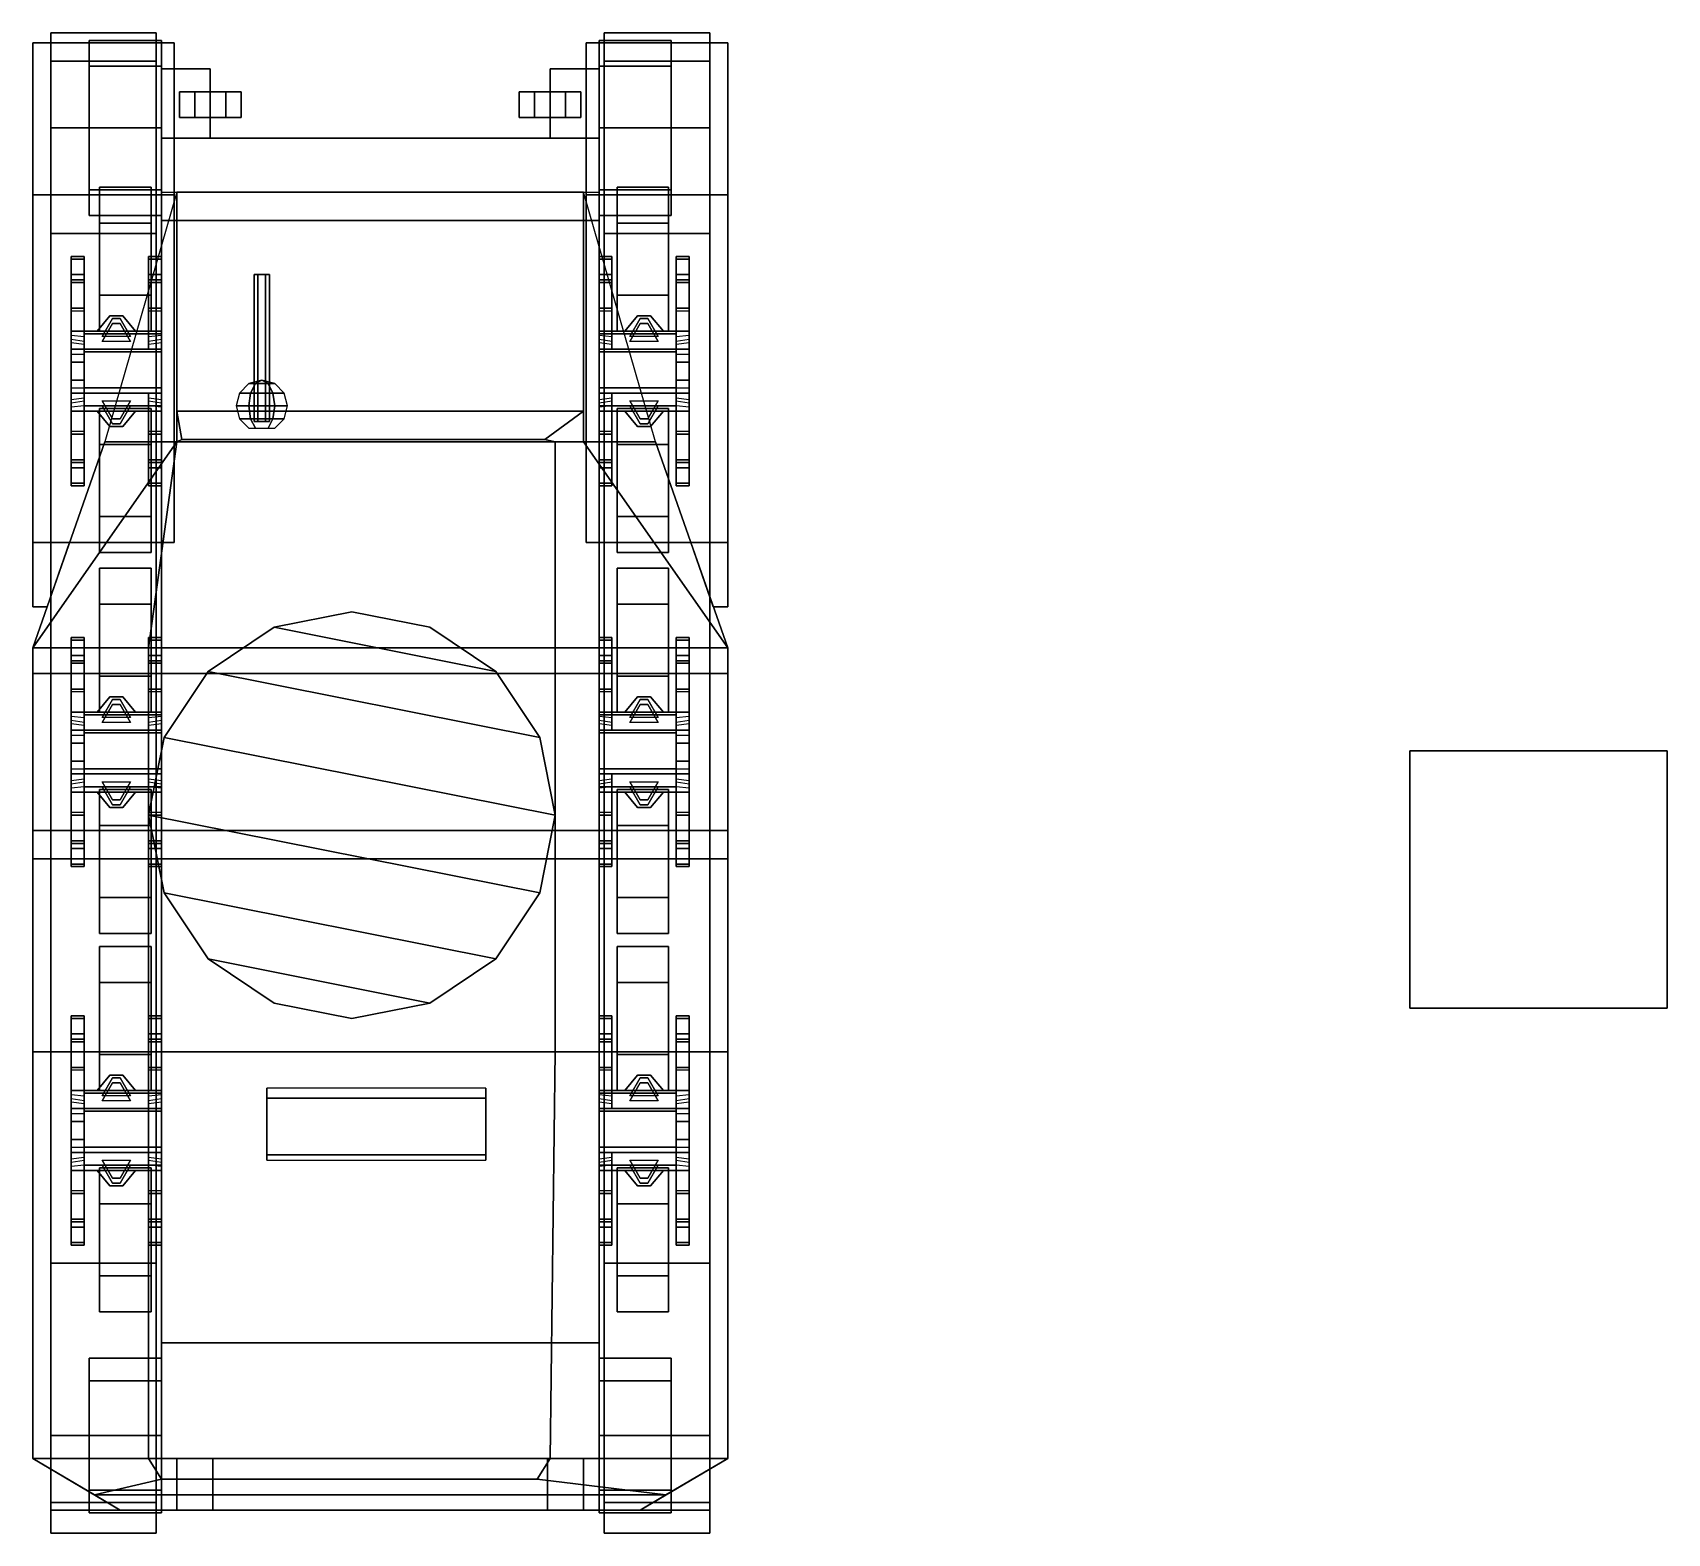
# Model space of a CAD drawing. Header units: millimetres. Extents: x -1.35 to 5, y -3.04 to 2.79.
import ezdxf

# ---------------------------------------------------------------- set-up
doc = ezdxf.new("R2010")
doc.units = ezdxf.units.MM
for name, color, linetype in [('mg', 1, 'Continuous'), ('mudguards', 6, 'Continuous'), ('sleeve', 5, 'Continuous'), ('suspension', 5, 'Continuous'), ('tracks', 3, 'Continuous'), ('wheels', 2, 'Continuous')]:
    doc.layers.add(name, color=color, linetype=linetype)

msp = doc.modelspace()

# ---------------------------------------------------------------- linework, layer by layer
for points in [[(-0.66, 2.65, 0.87), (-0.66, 2.65, 0.68), (-0.85, 2.65, 0.68), (-0.85, 2.65, 0.87)], [(-0.85, 2.65, 0.68), (-0.85, 2.38, 0.59), (-0.85, 2.38, 1.04), (-0.85, 2.65, 0.87)], [(-0.66, 2.65, 0.68), (-0.66, 2.38, 0.59), (-0.85, 2.38, 0.59), (-0.85, 2.65, 0.68)], [(-0.85, 2.65, 0.87), (-0.85, 2.38, 1.04), (-0.66, 2.38, 1.04), (-0.66, 2.65, 0.87)], [(-0.66, 2.38, 1.04), (-0.66, 2.38, 0.59), (-0.66, 2.65, 0.68), (-0.66, 2.65, 0.87)], [(0.85, 2.65, 0.87), (0.85, 2.65, 0.68), (0.66, 2.65, 0.68), (0.66, 2.65, 0.87)], [(0.85, 2.65, 0.68), (0.85, 2.38, 0.59), (0.66, 2.38, 0.59), (0.66, 2.65, 0.68)], [(0.66, 2.65, 0.87), (0.66, 2.38, 1.04), (0.85, 2.38, 1.04), (0.85, 2.65, 0.87)], [(0.66, 2.65, 0.68), (0.66, 2.38, 0.59), (0.66, 2.38, 1.04), (0.66, 2.65, 0.87)], [(0.85, 2.38, 1.04), (0.85, 2.38, 0.59), (0.85, 2.65, 0.68), (0.85, 2.65, 0.87)], [(-0.6, 2.56, 0.9861), (-0.72, 2.56, 0.9861), (-0.78, 2.56, 1.09), (-0.54, 2.56, 1.09)], [(-0.78, 2.56, 1.09), (-0.72, 2.56, 0.9861), (-0.72, 2.46, 0.9861), (-0.78, 2.46, 1.09)], [(-0.54, 2.56, 1.09), (-0.78, 2.56, 1.09), (-0.72, 2.56, 1.1939), (-0.6, 2.56, 1.1939)], [(-0.72, 2.56, 1.1939), (-0.78, 2.56, 1.09), (-0.78, 2.46, 1.09), (-0.72, 2.46, 1.1939)], [(-0.72, 2.56, 0.9861), (-0.6, 2.56, 0.9861), (-0.6, 2.46, 0.9861), (-0.72, 2.46, 0.9861)], [(-0.6, 2.56, 1.1939), (-0.72, 2.56, 1.1939), (-0.72, 2.46, 1.1939), (-0.6, 2.46, 1.1939)], [(-0.6, 2.56, 0.9861), (-0.54, 2.56, 1.09), (-0.54, 2.46, 1.09), (-0.6, 2.46, 0.9861)], [(-0.54, 2.56, 1.09), (-0.6, 2.56, 1.1939), (-0.6, 2.46, 1.1939), (-0.54, 2.46, 1.09)], [(0.6, 2.56, 1.1939), (0.54, 2.56, 1.09), (0.54, 2.46, 1.09), (0.6, 2.46, 1.1939)], [(0.54, 2.56, 1.09), (0.6, 2.56, 0.9861), (0.6, 2.46, 0.9861), (0.54, 2.46, 1.09)], [(0.78, 2.56, 1.09), (0.54, 2.56, 1.09), (0.6, 2.56, 1.1939), (0.72, 2.56, 1.1939)], [(0.72, 2.56, 0.9861), (0.6, 2.56, 0.9861), (0.54, 2.56, 1.09), (0.78, 2.56, 1.09)], [(0.72, 2.56, 1.1939), (0.6, 2.56, 1.1939), (0.6, 2.46, 1.1939), (0.72, 2.46, 1.1939)], [(0.6, 2.56, 0.9861), (0.72, 2.56, 0.9861), (0.72, 2.46, 0.9861), (0.6, 2.46, 0.9861)], [(0.78, 2.56, 1.09), (0.72, 2.56, 1.1939), (0.72, 2.46, 1.1939), (0.78, 2.46, 1.09)], [(0.72, 2.56, 0.9861), (0.78, 2.56, 1.09), (0.78, 2.46, 1.09), (0.72, 2.46, 0.9861)], [(-0.54, 2.46, 1.09), (-0.78, 2.46, 1.09), (-0.72, 2.46, 0.9861), (-0.6, 2.46, 0.9861)], [(-0.6, 2.46, 1.1939), (-0.72, 2.46, 1.1939), (-0.78, 2.46, 1.09), (-0.54, 2.46, 1.09)], [(0.72, 2.46, 1.1939), (0.6, 2.46, 1.1939), (0.54, 2.46, 1.09), (0.78, 2.46, 1.09)], [(0.78, 2.46, 1.09), (0.54, 2.46, 1.09), (0.6, 2.46, 0.9861), (0.72, 2.46, 0.9861)], [(-0.85, 2.06, 0.48), (-0.85, -2.3, 0.48), (-0.85, -2.75, 0.59), (-0.85, 2.38, 0.59)], [(0.85, 2.38, 0.59), (0.85, 2.06, 0.48), (-0.85, 2.06, 0.48), (-0.85, 2.38, 0.59)], [(-0.85, 2.38, 0.59), (-0.85, -2.75, 0.59), (-0.85, -2.75, 1.04), (-0.85, 2.38, 1.04)], [(-0.85, 2.38, 1.04), (-0.85, -2.75, 1.04), (-0.85, -2.75, 1.18), (-0.85, 2.17, 1.18)], [(0.85, 2.17, 1.18), (0.85, 2.38, 1.04), (-0.85, 2.38, 1.04), (-0.85, 2.17, 1.18)], [(0.66, 2.38, 1.04), (0.66, 2.38, 0.59), (-0.66, 2.38, 0.59), (-0.66, 2.38, 1.04)], [(0.85, -2.75, 0.59), (0.85, -2.3, 0.48), (0.85, 2.06, 0.48), (0.85, 2.38, 0.59)], [(0.85, -2.75, 1.04), (0.85, -2.75, 0.59), (0.85, 2.38, 0.59), (0.85, 2.38, 1.04)], [(0.85, -2.75, 1.18), (0.85, -2.75, 1.04), (0.85, 2.38, 1.04), (0.85, 2.17, 1.18)], [(-1.35, 2.16, 1.18), (-1.35, 0.81, 1.18), (-1.35, 0.81, 1.41), (-1.35, 2.16, 1.41)], [(-1.35, 2.16, 1.41), (-1.35, 0.81, 1.41), (-0.8, 0.81, 1.41), (-0.8, 2.16, 1.41)], [(-0.8, 2.16, 1.41), (-0.8, 2.16, 1.18), (-1.35, 2.16, 1.18), (-1.35, 2.16, 1.41)], [(-0.8, 2.16, 1.18), (-0.8, 0.81, 1.18), (-1.35, 0.81, 1.18), (-1.35, 2.16, 1.18)], [(-0.79, 2.17, 1.18), (-1.07, 1.2, 1.18), (-0.79, 1.2, 1.74), (-0.79, 1.32, 1.74)], [(-0.8, 0.81, 1.41), (-0.8, 0.81, 1.18), (-0.8, 2.16, 1.18), (-0.8, 2.16, 1.41)], [(0.79, 1.32, 1.74), (0.79, 2.17, 1.18), (-0.79, 2.17, 1.18), (-0.79, 1.32, 1.74)], [(0.79, 1.2, 1.74), (1.07, 1.2, 1.18), (0.79, 2.17, 1.18), (0.79, 1.32, 1.74)], [(1.35, 2.16, 1.41), (1.35, 2.16, 1.18), (0.8, 2.16, 1.18), (0.8, 2.16, 1.41)], [(0.8, 2.16, 1.18), (0.8, 0.81, 1.18), (0.8, 0.81, 1.41), (0.8, 2.16, 1.41)], [(1.35, 2.16, 1.18), (1.35, 0.81, 1.18), (0.8, 0.81, 1.18), (0.8, 2.16, 1.18)], [(0.8, 2.16, 1.41), (0.8, 0.81, 1.41), (1.35, 0.81, 1.41), (1.35, 2.16, 1.41)], [(1.35, 0.81, 1.41), (1.35, 0.81, 1.18), (1.35, 2.16, 1.18), (1.35, 2.16, 1.41)], [(0.85, 2.06, 0.48), (0.85, -2.3, 0.48), (-0.85, -2.3, 0.48), (-0.85, 2.06, 0.48)], [(-0.79, 1.32, 1.74), (-0.79, 1.2, 1.74), (-0.79, 1.2, 1.84), (-0.77, 1.21, 1.84)], [(0.64, 1.21, 1.84), (0.79, 1.32, 1.74), (-0.79, 1.32, 1.74), (-0.77, 1.21, 1.84)], [(0.68, 1.2, 1.84), (0.79, 1.2, 1.74), (0.79, 1.32, 1.74), (0.64, 1.21, 1.84)], [(-0.77, 1.21, 1.84), (-0.79, 1.2, 1.84), (0.68, 1.2, 1.84), (0.64, 1.21, 1.84)], [(-1.07, 1.2, 1.18), (-1.35, 0.4, 1.18), (-1.35, 0.4, 1.74), (-0.79, 1.2, 1.74)], [(1.07, 1.2, 1.18), (1.35, 0.4, 1.18), (-1.35, 0.4, 1.18), (-1.07, 1.2, 1.18)], [(-0.79, 1.2, 1.74), (-1.35, 0.4, 1.74), (-0.9, 0.4, 1.84), (-0.79, 1.2, 1.84)], [(-0.79, 1.2, 1.84), (-0.9, 0.4, 1.84), (0.68, 0.4, 1.84), (0.68, 1.2, 1.84)], [(0.68, 0.4, 1.84), (1.35, 0.4, 1.74), (0.79, 1.2, 1.74), (0.68, 1.2, 1.84)], [(1.35, 0.4, 1.74), (1.35, 0.4, 1.18), (1.07, 1.2, 1.18), (0.79, 1.2, 1.74)], [(-1.35, 0.81, 1.41), (-1.35, 0.81, 1.18), (-0.8, 0.81, 1.18), (-0.8, 0.81, 1.41)], [(0.8, 0.81, 1.41), (0.8, 0.81, 1.18), (1.35, 0.81, 1.18), (1.35, 0.81, 1.41)], [(-0.11, 0.54, 1.84), (-0.4123, 0.4799, 1.84), (-0.4123, 0.4799, 1.87), (-0.11, 0.54, 1.87)], [(-0.4123, 0.4799, 1.87), (0.4486, 0.3086, 1.87), (0.1923, 0.4799, 1.87), (-0.11, 0.54, 1.87)], [(0.1923, 0.4799, 1.84), (-0.11, 0.54, 1.84), (-0.11, 0.54, 1.87), (0.1923, 0.4799, 1.87)], [(-0.4123, 0.4799, 1.84), (-0.6686, 0.3086, 1.84), (-0.6686, 0.3086, 1.87), (-0.4123, 0.4799, 1.87)], [(-0.6686, 0.3086, 1.87), (0.6199, 0.0523, 1.87), (0.4486, 0.3086, 1.87), (-0.4123, 0.4799, 1.87)], [(0.4486, 0.3086, 1.84), (0.1923, 0.4799, 1.84), (0.1923, 0.4799, 1.87), (0.4486, 0.3086, 1.87)], [(-1.35, 0.4, 1.18), (-1.35, -1.17, 1.18), (-1.35, -1.17, 1.74), (-1.35, 0.4, 1.74)], [(1.35, 0.4, 1.18), (1.35, 0.3, 1.1), (-1.35, 0.3, 1.1), (-1.35, 0.4, 1.18)], [(-1.35, 0.3, 1.1), (-1.35, -0.31, 1.1), (-1.35, -0.42, 1.18), (-1.35, 0.4, 1.18)], [(-1.35, 0.4, 1.18), (-1.35, -0.42, 1.18), (1.35, -0.42, 1.18), (1.35, 0.4, 1.18)], [(-1.35, 0.4, 1.74), (-1.35, -1.17, 1.74), (-0.9, -1.17, 1.84), (-0.9, 0.4, 1.84)], [(-0.9, 0.4, 1.84), (-0.9, -1.17, 1.84), (0.68, -1.17, 1.84), (0.68, 0.4, 1.84)], [(0.68, -1.17, 1.84), (1.35, -1.17, 1.74), (1.35, 0.4, 1.74), (0.68, 0.4, 1.84)], [(1.35, -1.17, 1.74), (1.35, -1.17, 1.18), (1.35, 0.4, 1.18), (1.35, 0.4, 1.74)], [(1.35, -0.42, 1.18), (1.35, -0.31, 1.1), (1.35, 0.3, 1.1), (1.35, 0.4, 1.18)], [(1.35, 0.3, 1.1), (1.35, -0.31, 1.1), (-1.35, -0.31, 1.1), (-1.35, 0.3, 1.1)], [(-0.6686, 0.3086, 1.84), (-0.8399, 0.0523, 1.84), (-0.8399, 0.0523, 1.87), (-0.6686, 0.3086, 1.87)], [(-0.8399, 0.0523, 1.87), (0.68, -0.25, 1.87), (0.6199, 0.0523, 1.87), (-0.6686, 0.3086, 1.87)], [(0.6199, 0.0523, 1.84), (0.4486, 0.3086, 1.84), (0.4486, 0.3086, 1.87), (0.6199, 0.0523, 1.87)], [(-0.8399, 0.0523, 1.84), (-0.9, -0.25, 1.84), (-0.9, -0.25, 1.87), (-0.8399, 0.0523, 1.87)], [(-0.9, -0.25, 1.87), (0.6199, -0.5523, 1.87), (0.68, -0.25, 1.87), (-0.8399, 0.0523, 1.87)], [(0.68, -0.25, 1.84), (0.6199, 0.0523, 1.84), (0.6199, 0.0523, 1.87), (0.68, -0.25, 1.87)], [(5, 0, 1), (5, 0), (4, 0), (4, 0, 1)], [(5, 0), (5, -1), (4, -1), (4, 0)], [(4, 0), (4, -1), (4, -1, 1), (4, 0, 1)], [(4, 0, 1), (4, -1, 1), (5, -1, 1), (5, 0, 1)], [(5, -1, 1), (5, -1), (5, 0), (5, 0, 1)], [(-0.9, -0.25, 1.84), (-0.8399, -0.5523, 1.84), (-0.8399, -0.5523, 1.87), (-0.9, -0.25, 1.87)], [(-0.8399, -0.5523, 1.87), (0.4486, -0.8086, 1.87), (0.6199, -0.5523, 1.87), (-0.9, -0.25, 1.87)], [(0.6199, -0.5523, 1.84), (0.68, -0.25, 1.84), (0.68, -0.25, 1.87), (0.6199, -0.5523, 1.87)], [(-1.35, -0.42, 1.18), (-1.35, -0.31, 1.1), (1.35, -0.31, 1.1), (1.35, -0.42, 1.18)], [(-0.8399, -0.5523, 1.84), (-0.6686, -0.8086, 1.84), (-0.6686, -0.8086, 1.87), (-0.8399, -0.5523, 1.87)], [(-0.6686, -0.8086, 1.87), (0.1923, -0.9799, 1.87), (0.4486, -0.8086, 1.87), (-0.8399, -0.5523, 1.87)], [(0.4486, -0.8086, 1.84), (0.6199, -0.5523, 1.84), (0.6199, -0.5523, 1.87), (0.4486, -0.8086, 1.87)], [(-0.6686, -0.8086, 1.84), (-0.4123, -0.9799, 1.84), (-0.4123, -0.9799, 1.87), (-0.6686, -0.8086, 1.87)], [(-0.4123, -0.9799, 1.87), (-0.11, -1.04, 1.87), (0.1923, -0.9799, 1.87), (-0.6686, -0.8086, 1.87)], [(0.1923, -0.9799, 1.84), (0.4486, -0.8086, 1.84), (0.4486, -0.8086, 1.87), (0.1923, -0.9799, 1.87)], [(-0.4123, -0.9799, 1.84), (-0.11, -1.04, 1.84), (-0.11, -1.04, 1.87), (-0.4123, -0.9799, 1.87)], [(-0.11, -1.04, 1.84), (0.1923, -0.9799, 1.84), (0.1923, -0.9799, 1.87), (-0.11, -1.04, 1.87)], [(4, -1, 1), (4, -1), (5, -1), (5, -1, 1)], [(-1.35, -1.17, 1.18), (-1.35, -2.75, 1.18), (-1.35, -2.75, 1.56), (-1.35, -1.17, 1.74)], [(1.35, -1.17, 1.18), (1.35, -2.75, 1.18), (-1.35, -2.75, 1.18), (-1.35, -1.17, 1.18)], [(-1.35, -1.17, 1.74), (-1.35, -2.75, 1.56), (-0.9, -2.75, 1.66), (-0.9, -1.17, 1.84)], [(-0.9, -1.17, 1.84), (-0.9, -2.75, 1.66), (0.66, -2.75, 1.66), (0.68, -1.17, 1.84)], [(0.66, -2.75, 1.66), (1.35, -2.75, 1.56), (1.35, -1.17, 1.74), (0.68, -1.17, 1.84)], [(1.35, -2.75, 1.56), (1.35, -2.75, 1.18), (1.35, -1.17, 1.18), (1.35, -1.17, 1.74)], [(-0.44, -1.31, 1.82), (-0.44, -1.59, 1.79), (-0.44, -1.57, 1.84), (-0.44, -1.35, 1.87)], [(0.41, -1.35, 1.87), (0.41, -1.31, 1.82), (-0.44, -1.31, 1.82), (-0.44, -1.35, 1.87)], [(0.41, -1.57, 1.84), (0.41, -1.59, 1.79), (0.41, -1.31, 1.82), (0.41, -1.35, 1.87)], [(-0.44, -1.35, 1.87), (-0.44, -1.57, 1.84), (0.41, -1.57, 1.84), (0.41, -1.35, 1.87)], [(-0.44, -1.57, 1.84), (-0.44, -1.59, 1.79), (0.41, -1.59, 1.79), (0.41, -1.57, 1.84)], [(-0.85, -2.75, 0.59), (-0.85, -2.3, 0.48), (0.85, -2.3, 0.48), (0.85, -2.75, 0.59)], [(-1.35, -2.75, 1.18), (-1.01, -2.95, 1.18), (-1.01, -2.95, 1.42), (-1.35, -2.75, 1.42)], [(-0.79, -2.75, 1.18), (-0.79, -2.95, 1.18), (-1.01, -2.95, 1.18), (-1.35, -2.75, 1.18)], [(-1.35, -2.75, 1.42), (-1.01, -2.95, 1.42), (-1.11, -2.89, 1.55), (-1.35, -2.75, 1.56)], [(-1.35, -2.75, 1.56), (-1.11, -2.89, 1.55), (-0.85, -2.83, 1.62), (-0.9, -2.75, 1.66)], [(-0.9, -2.75, 1.66), (-0.85, -2.83, 1.62), (0.61, -2.83, 1.62), (0.66, -2.75, 1.66)], [(-0.85, -2.75, 1.18), (-0.85, -2.75, 0.59), (0.85, -2.75, 0.59), (0.85, -2.75, 1.18)], [(-0.65, -2.75, 1.36), (-0.79, -2.75, 1.18), (0.79, -2.75, 1.18), (0.65, -2.75, 1.36)], [(-0.65, -2.95, 1.36), (-0.79, -2.95, 1.18), (-0.79, -2.75, 1.18), (-0.65, -2.75, 1.36)], [(0.65, -2.75, 1.36), (0.65, -2.95, 1.36), (-0.65, -2.95, 1.36), (-0.65, -2.75, 1.36)], [(0.61, -2.83, 1.62), (1.11, -2.89, 1.55), (1.35, -2.75, 1.56), (0.66, -2.75, 1.66)], [(0.79, -2.75, 1.18), (0.79, -2.95, 1.18), (0.65, -2.95, 1.36), (0.65, -2.75, 1.36)], [(1.35, -2.75, 1.18), (1.01, -2.95, 1.18), (0.79, -2.95, 1.18), (0.79, -2.75, 1.18)], [(1.11, -2.89, 1.55), (1.01, -2.95, 1.42), (1.35, -2.75, 1.42), (1.35, -2.75, 1.56)], [(1.01, -2.95, 1.42), (1.01, -2.95, 1.18), (1.35, -2.75, 1.18), (1.35, -2.75, 1.42)], [(-0.85, -2.83, 1.62), (-1.11, -2.89, 1.55), (1.11, -2.89, 1.55), (0.61, -2.83, 1.62)], [(-1.11, -2.89, 1.55), (-1.01, -2.95, 1.42), (1.01, -2.95, 1.42), (1.11, -2.89, 1.55)], [(-1.01, -2.95, 1.36), (-1.01, -2.95, 1.18), (-0.79, -2.95, 1.18), (-0.65, -2.95, 1.36)], [(-1.01, -2.95, 1.42), (-1.01, -2.95, 1.36), (1.01, -2.95, 1.36), (1.01, -2.95, 1.42)], [(0.65, -2.95, 1.36), (0.79, -2.95, 1.18), (1.01, -2.95, 1.18), (1.01, -2.95, 1.36)]]:
    msp.add_3dface(points)
at = {"layer": 'mg'}
for points in [[(-0.475, 1.85, 1.706), (-0.49, 1.85, 1.68), (-0.49, 1.28, 1.68), (-0.475, 1.28, 1.706)], [(-0.49, 1.85, 1.68), (-0.475, 1.85, 1.654), (-0.475, 1.28, 1.654), (-0.49, 1.28, 1.68)], [(-0.43, 1.85, 1.68), (-0.49, 1.85, 1.68), (-0.475, 1.85, 1.706), (-0.445, 1.85, 1.706)], [(-0.445, 1.85, 1.654), (-0.475, 1.85, 1.654), (-0.49, 1.85, 1.68), (-0.43, 1.85, 1.68)], [(-0.445, 1.85, 1.706), (-0.475, 1.85, 1.706), (-0.475, 1.28, 1.706), (-0.445, 1.28, 1.706)], [(-0.475, 1.85, 1.654), (-0.445, 1.85, 1.654), (-0.445, 1.28, 1.654), (-0.475, 1.28, 1.654)], [(-0.43, 1.85, 1.68), (-0.445, 1.85, 1.706), (-0.445, 1.28, 1.706), (-0.43, 1.28, 1.68)], [(-0.445, 1.85, 1.654), (-0.43, 1.85, 1.68), (-0.43, 1.28, 1.68), (-0.445, 1.28, 1.654)]]:
    msp.add_3dface(points, dxfattribs=at)
at = {"layer": 'mudguards'}
for points in [[(-0.8, 2.16, 1.41), (-0.8, 2.75, 1.06), (-1.35, 2.75, 1.06), (-1.35, 2.16, 1.41)], [(-0.8, 2.75, 1.06), (-0.8, 2.16, 1.41), (-1.35, 2.16, 1.41), (-1.35, 2.75, 1.06)], [(-1.35, 2.16, 1.41), (-1.35, 2.75, 1.06), (-1.35, 2.7, 1.01), (-1.35, 2.16, 1.18)], [(-1.35, 2.75, 1.06), (-1.35, 2.16, 1.41), (-1.35, 2.16, 1.18), (-1.35, 2.7, 1.01)], [(-0.8, 2.16, 1.41), (-0.8, 2.75, 1.06), (-0.8, 2.65, 0.87), (-0.8, 2.16, 1.18)], [(-0.8, 2.75, 1.06), (-0.8, 2.16, 1.41), (-0.8, 2.16, 1.18), (-0.8, 2.65, 0.87)], [(0.8, 2.16, 1.41), (0.8, 2.75, 1.06), (0.8, 2.65, 0.87), (0.8, 2.16, 1.18)], [(0.8, 2.75, 1.06), (0.8, 2.16, 1.41), (0.8, 2.16, 1.18), (0.8, 2.65, 0.87)], [(0.8, 2.16, 1.41), (0.8, 2.75, 1.06), (1.35, 2.75, 1.06), (1.35, 2.16, 1.41)], [(0.8, 2.75, 1.06), (0.8, 2.16, 1.41), (1.35, 2.16, 1.41), (1.35, 2.75, 1.06)], [(1.35, 2.16, 1.41), (1.35, 2.75, 1.06), (1.35, 2.7, 1.01), (1.35, 2.16, 1.18)], [(1.35, 2.75, 1.06), (1.35, 2.16, 1.41), (1.35, 2.16, 1.18), (1.35, 2.7, 1.01)], [(-1.294, 0.56, 1.18), (-1.2065, 0.81, 1.18), (-1.35, 0.81, 1.18), (-1.35, 0.56, 1.18)], [(-1.2065, 0.81, 1.18), (-1.294, 0.56, 1.18), (-1.35, 0.56, 1.18), (-1.35, 0.81, 1.18)], [(1.294, 0.56, 1.18), (1.2065, 0.81, 1.18), (1.35, 0.81, 1.18), (1.35, 0.56, 1.18)], [(1.2065, 0.81, 1.18), (1.294, 0.56, 1.18), (1.35, 0.56, 1.18), (1.35, 0.81, 1.18)]]:
    msp.add_3dface(points, dxfattribs=at)
at = {"layer": 'sleeve'}
for points in [[(-0.5466, 1.39, 1.68), (-0.51, 1.4266, 1.68), (-0.485, 1.4266, 1.6367), (-0.5033, 1.39, 1.605)], [(-0.5033, 1.39, 1.755), (-0.485, 1.4266, 1.7233), (-0.51, 1.4266, 1.68), (-0.5466, 1.39, 1.68)], [(-0.51, 1.4266, 1.68), (-0.46, 1.44, 1.68), (-0.46, 1.44, 1.68), (-0.485, 1.4266, 1.6367)], [(-0.485, 1.4266, 1.7233), (-0.46, 1.44, 1.68), (-0.46, 1.44, 1.68), (-0.51, 1.4266, 1.68)], [(-0.5033, 1.39, 1.605), (-0.485, 1.4266, 1.6367), (-0.435, 1.4266, 1.6367), (-0.4167, 1.39, 1.605)], [(-0.4167, 1.39, 1.755), (-0.435, 1.4266, 1.7233), (-0.485, 1.4266, 1.7233), (-0.5033, 1.39, 1.755)], [(-0.485, 1.4266, 1.6367), (-0.46, 1.44, 1.68), (-0.46, 1.44, 1.68), (-0.435, 1.4266, 1.6367)], [(-0.435, 1.4266, 1.7233), (-0.46, 1.44, 1.68), (-0.46, 1.44, 1.68), (-0.485, 1.4266, 1.7233)], [(-0.435, 1.4266, 1.6367), (-0.46, 1.44, 1.68), (-0.46, 1.44, 1.68), (-0.41, 1.4266, 1.68)], [(-0.41, 1.4266, 1.68), (-0.46, 1.44, 1.68), (-0.46, 1.44, 1.68), (-0.435, 1.4266, 1.7233)], [(-0.4167, 1.39, 1.605), (-0.435, 1.4266, 1.6367), (-0.41, 1.4266, 1.68), (-0.3734, 1.39, 1.68)], [(-0.3734, 1.39, 1.68), (-0.41, 1.4266, 1.68), (-0.435, 1.4266, 1.7233), (-0.4167, 1.39, 1.755)], [(-0.51, 1.34, 1.7666), (-0.5033, 1.39, 1.755), (-0.5466, 1.39, 1.68), (-0.56, 1.34, 1.68)], [(-0.5033, 1.29, 1.755), (-0.51, 1.34, 1.7666), (-0.56, 1.34, 1.68), (-0.5466, 1.29, 1.68)], [(-0.41, 1.34, 1.7666), (-0.4167, 1.39, 1.755), (-0.5033, 1.39, 1.755), (-0.51, 1.34, 1.7666)], [(-0.4167, 1.29, 1.755), (-0.41, 1.34, 1.7666), (-0.51, 1.34, 1.7666), (-0.5033, 1.29, 1.755)], [(-0.36, 1.34, 1.68), (-0.3734, 1.39, 1.68), (-0.4167, 1.39, 1.755), (-0.41, 1.34, 1.7666)], [(-0.3734, 1.29, 1.68), (-0.36, 1.34, 1.68), (-0.41, 1.34, 1.7666), (-0.4167, 1.29, 1.755)], [(-0.485, 1.2534, 1.7233), (-0.5033, 1.29, 1.755), (-0.5466, 1.29, 1.68), (-0.51, 1.2534, 1.68)], [(-0.435, 1.2534, 1.7233), (-0.4167, 1.29, 1.755), (-0.5033, 1.29, 1.755), (-0.485, 1.2534, 1.7233)], [(-0.41, 1.2534, 1.68), (-0.3734, 1.29, 1.68), (-0.4167, 1.29, 1.755), (-0.435, 1.2534, 1.7233)]]:
    msp.add_3dface(points, dxfattribs=at)
at = {"layer": 'suspension'}
for points in [[(-1.2, 1.91, 0.28), (-1.2, 1.56, 0.37), (-1.2, 1.5862, 0.4784), (-1.2, 1.92, 0.39)], [(-1.15, 1.92, 0.39), (-1.15, 1.91, 0.28), (-1.2, 1.91, 0.28), (-1.2, 1.92, 0.39)], [(-1.2, 1.92, 0.39), (-1.2, 1.5862, 0.4784), (-1.15, 1.58, 0.48), (-1.15, 1.92, 0.39)], [(-1.15, 1.91, 0.28), (-1.15, 1.56, 0.37), (-1.2, 1.56, 0.37), (-1.2, 1.91, 0.28)], [(-1.15, 1.58, 0.48), (-1.15, 1.56, 0.37), (-1.15, 1.91, 0.28), (-1.15, 1.92, 0.39)], [(-0.85, 1.92, 0.39), (-0.85, 1.91, 0.28), (-0.9, 1.91, 0.28), (-0.9, 1.92, 0.39)], [(-0.9, 1.91, 0.28), (-0.9, 1.56, 0.37), (-0.9, 1.58, 0.48), (-0.9, 1.92, 0.39)], [(-0.9, 1.92, 0.39), (-0.9, 1.58, 0.48), (-0.85, 1.5862, 0.4784), (-0.85, 1.92, 0.39)], [(-0.85, 1.91, 0.28), (-0.85, 1.56, 0.37), (-0.9, 1.56, 0.37), (-0.9, 1.91, 0.28)], [(-0.85, 1.5862, 0.4784), (-0.85, 1.56, 0.37), (-0.85, 1.91, 0.28), (-0.85, 1.92, 0.39)], [(0.9, 1.92, 0.39), (0.9, 1.91, 0.28), (0.85, 1.91, 0.28), (0.85, 1.92, 0.39)], [(0.85, 1.91, 0.28), (0.85, 1.56, 0.37), (0.85, 1.5862, 0.4784), (0.85, 1.92, 0.39)], [(0.85, 1.92, 0.39), (0.85, 1.5862, 0.4784), (0.9, 1.58, 0.48), (0.9, 1.92, 0.39)], [(0.9, 1.91, 0.28), (0.9, 1.56, 0.37), (0.85, 1.56, 0.37), (0.85, 1.91, 0.28)], [(0.9, 1.58, 0.48), (0.9, 1.56, 0.37), (0.9, 1.91, 0.28), (0.9, 1.92, 0.39)], [(1.15, 1.91, 0.28), (1.15, 1.56, 0.37), (1.15, 1.58, 0.48), (1.15, 1.92, 0.39)], [(1.2, 1.92, 0.39), (1.2, 1.91, 0.28), (1.15, 1.91, 0.28), (1.15, 1.92, 0.39)], [(1.15, 1.92, 0.39), (1.15, 1.58, 0.48), (1.2, 1.5862, 0.4784), (1.2, 1.92, 0.39)], [(1.2, 1.91, 0.28), (1.2, 1.56, 0.37), (1.15, 1.56, 0.37), (1.15, 1.91, 0.28)], [(1.2, 1.5862, 0.4784), (1.2, 1.56, 0.37), (1.2, 1.91, 0.28), (1.2, 1.92, 0.39)], [(-1.15, 1.85, 0.46), (-1.15, 1.85, 0.4), (-1.2, 1.85, 0.4), (-1.2, 1.85, 0.46)], [(-1.2, 1.85, 0.4), (-1.2, 1.71, 0.44), (-1.2, 1.72, 0.5), (-1.2, 1.85, 0.46)], [(-1.2, 1.85, 0.46), (-1.2, 1.72, 0.5), (-1.15, 1.72, 0.5), (-1.15, 1.85, 0.46)], [(-1.15, 1.72, 0.5), (-1.15, 1.71, 0.44), (-1.15, 1.85, 0.4), (-1.15, 1.85, 0.46)], [(-0.9, 1.85, 0.46), (-0.9, 1.72, 0.5), (-0.85, 1.72, 0.5), (-0.85, 1.85, 0.46)], [(-0.9, 1.85, 0.4), (-0.9, 1.71, 0.44), (-0.9, 1.72, 0.5), (-0.9, 1.85, 0.46)], [(-0.85, 1.85, 0.46), (-0.85, 1.85, 0.4), (-0.9, 1.85, 0.4), (-0.9, 1.85, 0.46)], [(-0.85, 1.72, 0.5), (-0.85, 1.71, 0.44), (-0.85, 1.85, 0.4), (-0.85, 1.85, 0.46)], [(0.85, 1.85, 0.46), (0.85, 1.72, 0.5), (0.9, 1.72, 0.5), (0.9, 1.85, 0.46)], [(0.85, 1.85, 0.4), (0.85, 1.71, 0.44), (0.85, 1.72, 0.5), (0.85, 1.85, 0.46)], [(0.9, 1.85, 0.46), (0.9, 1.85, 0.4), (0.85, 1.85, 0.4), (0.85, 1.85, 0.46)], [(0.9, 1.72, 0.5), (0.9, 1.71, 0.44), (0.9, 1.85, 0.4), (0.9, 1.85, 0.46)], [(1.15, 1.85, 0.4), (1.15, 1.71, 0.44), (1.15, 1.72, 0.5), (1.15, 1.85, 0.46)], [(1.2, 1.85, 0.46), (1.2, 1.85, 0.4), (1.15, 1.85, 0.4), (1.15, 1.85, 0.46)], [(1.15, 1.85, 0.46), (1.15, 1.72, 0.5), (1.2, 1.72, 0.5), (1.2, 1.85, 0.46)], [(1.2, 1.72, 0.5), (1.2, 1.71, 0.44), (1.2, 1.85, 0.4), (1.2, 1.85, 0.46)], [(-1.2, 1.83, 0.46), (-1.2, 1.5981, 0.5277), (-1.2, 1.6149, 0.5976), (-1.2, 1.82, 0.5)], [(-1.15, 1.83, 0.46), (-1.15, 1.59, 0.53), (-1.2, 1.5981, 0.5277), (-1.2, 1.83, 0.46)], [(-1.15, 1.82, 0.5), (-1.15, 1.83, 0.46), (-1.2, 1.83, 0.46), (-1.2, 1.82, 0.5)], [(-1.2, 1.82, 0.5), (-1.2, 1.6149, 0.5976), (-1.15, 1.61, 0.6), (-1.15, 1.82, 0.5)], [(-1.15, 1.61, 0.6), (-1.15, 1.59, 0.53), (-1.15, 1.83, 0.46), (-1.15, 1.82, 0.5)], [(-0.85, 1.83, 0.46), (-0.85, 1.5981, 0.5277), (-0.9, 1.59, 0.53), (-0.9, 1.83, 0.46)], [(-0.85, 1.82, 0.5), (-0.85, 1.83, 0.46), (-0.9, 1.83, 0.46), (-0.9, 1.82, 0.5)], [(-0.9, 1.83, 0.46), (-0.9, 1.59, 0.53), (-0.9, 1.61, 0.6), (-0.9, 1.82, 0.5)], [(-0.9, 1.82, 0.5), (-0.9, 1.61, 0.6), (-0.85, 1.6149, 0.5976), (-0.85, 1.82, 0.5)], [(-0.85, 1.6149, 0.5976), (-0.85, 1.5981, 0.5277), (-0.85, 1.83, 0.46), (-0.85, 1.82, 0.5)], [(0.9, 1.82, 0.5), (0.9, 1.83, 0.46), (0.85, 1.83, 0.46), (0.85, 1.82, 0.5)], [(0.9, 1.83, 0.46), (0.9, 1.59, 0.53), (0.85, 1.5981, 0.5277), (0.85, 1.83, 0.46)], [(0.85, 1.83, 0.46), (0.85, 1.5981, 0.5277), (0.85, 1.6149, 0.5976), (0.85, 1.82, 0.5)], [(0.85, 1.82, 0.5), (0.85, 1.6149, 0.5976), (0.9, 1.61, 0.6), (0.9, 1.82, 0.5)], [(0.9, 1.61, 0.6), (0.9, 1.59, 0.53), (0.9, 1.83, 0.46), (0.9, 1.82, 0.5)], [(1.15, 1.83, 0.46), (1.15, 1.59, 0.53), (1.15, 1.61, 0.6), (1.15, 1.82, 0.5)], [(1.2, 1.82, 0.5), (1.2, 1.83, 0.46), (1.15, 1.83, 0.46), (1.15, 1.82, 0.5)], [(1.2, 1.83, 0.46), (1.2, 1.5981, 0.5277), (1.15, 1.59, 0.53), (1.15, 1.83, 0.46)], [(1.15, 1.82, 0.5), (1.15, 1.61, 0.6), (1.2, 1.6149, 0.5976), (1.2, 1.82, 0.5)], [(1.2, 1.6149, 0.5976), (1.2, 1.5981, 0.5277), (1.2, 1.83, 0.46), (1.2, 1.82, 0.5)], [(-1.2, 1.72, 0.5), (-1.2, 1.71, 0.44), (-1.15, 1.71, 0.44), (-1.15, 1.72, 0.5)], [(-0.9, 1.72, 0.5), (-0.9, 1.71, 0.44), (-0.85, 1.71, 0.44), (-0.85, 1.72, 0.5)], [(0.85, 1.72, 0.5), (0.85, 1.71, 0.44), (0.9, 1.71, 0.44), (0.9, 1.72, 0.5)], [(1.15, 1.72, 0.5), (1.15, 1.71, 0.44), (1.2, 1.71, 0.44), (1.2, 1.72, 0.5)], [(-1.05, 1.69, 0.67), (-1.1, 1.63, 0.67), (-1.1, 1.63, 0.76), (-1.05, 1.69, 0.76)], [(-1, 1.69, 0.67), (-0.95, 1.63, 0.67), (-1.1, 1.63, 0.67), (-1.05, 1.69, 0.67)], [(-1.05, 1.69, 0.76), (-1.1, 1.63, 0.76), (-0.95, 1.63, 0.76), (-1, 1.69, 0.76)], [(-1.01, 1.68, 0.61), (-0.97, 1.61, 0.61), (-1.08, 1.61, 0.61), (-1.04, 1.68, 0.61)], [(-1.04, 1.68, 0.61), (-1.08, 1.61, 0.61), (-1.08, 1.61, 0.67), (-1.04, 1.68, 0.67)], [(-1.01, 1.66, 0.54), (-0.97, 1.59, 0.54), (-1.08, 1.59, 0.54), (-1.04, 1.66, 0.54)], [(-1.04, 1.66, 0.54), (-1.08, 1.59, 0.54), (-1.08, 1.59, 0.61), (-1.04, 1.66, 0.61)], [(-1, 1.69, 0.76), (-1, 1.69, 0.67), (-1.05, 1.69, 0.67), (-1.05, 1.69, 0.76)], [(-1.01, 1.68, 0.67), (-1.01, 1.68, 0.61), (-1.04, 1.68, 0.61), (-1.04, 1.68, 0.67)], [(-1.01, 1.66, 0.61), (-1.01, 1.66, 0.54), (-1.04, 1.66, 0.54), (-1.04, 1.66, 0.61)], [(-0.97, 1.61, 0.67), (-0.97, 1.61, 0.61), (-1.01, 1.68, 0.61), (-1.01, 1.68, 0.67)], [(-0.97, 1.59, 0.61), (-0.97, 1.59, 0.54), (-1.01, 1.66, 0.54), (-1.01, 1.66, 0.61)], [(-0.95, 1.63, 0.76), (-0.95, 1.63, 0.67), (-1, 1.69, 0.67), (-1, 1.69, 0.76)], [(1, 1.69, 0.67), (0.95, 1.63, 0.67), (0.95, 1.63, 0.76), (1, 1.69, 0.76)], [(1, 1.69, 0.76), (0.95, 1.63, 0.76), (1.1, 1.63, 0.76), (1.05, 1.69, 0.76)], [(1.05, 1.69, 0.67), (1.1, 1.63, 0.67), (0.95, 1.63, 0.67), (1, 1.69, 0.67)], [(1.01, 1.68, 0.61), (0.97, 1.61, 0.61), (0.97, 1.61, 0.67), (1.01, 1.68, 0.67)], [(1.04, 1.68, 0.61), (1.08, 1.61, 0.61), (0.97, 1.61, 0.61), (1.01, 1.68, 0.61)], [(1.01, 1.66, 0.54), (0.97, 1.59, 0.54), (0.97, 1.59, 0.61), (1.01, 1.66, 0.61)], [(1.04, 1.66, 0.54), (1.08, 1.59, 0.54), (0.97, 1.59, 0.54), (1.01, 1.66, 0.54)], [(1.05, 1.69, 0.76), (1.05, 1.69, 0.67), (1, 1.69, 0.67), (1, 1.69, 0.76)], [(1.04, 1.68, 0.67), (1.04, 1.68, 0.61), (1.01, 1.68, 0.61), (1.01, 1.68, 0.67)], [(1.04, 1.66, 0.61), (1.04, 1.66, 0.54), (1.01, 1.66, 0.54), (1.01, 1.66, 0.61)], [(1.08, 1.61, 0.67), (1.08, 1.61, 0.61), (1.04, 1.68, 0.61), (1.04, 1.68, 0.67)], [(1.08, 1.59, 0.61), (1.08, 1.59, 0.54), (1.04, 1.66, 0.54), (1.04, 1.66, 0.61)], [(1.1, 1.63, 0.76), (1.1, 1.63, 0.67), (1.05, 1.69, 0.67), (1.05, 1.69, 0.76)], [(-1.2, 1.63, 0.66), (-1.2, 1.32, 0.66), (-1.2, 1.32, 0.77), (-1.2, 1.63, 0.77)], [(-0.85, 1.63, 0.77), (-0.85, 1.63, 0.66), (-1.2, 1.63, 0.66), (-1.2, 1.63, 0.77)], [(-1.2, 1.56, 0.37), (-1.2, 1.39, 0.37), (-1.2, 1.32, 0.66), (-1.2, 1.63, 0.66)], [(-0.85, 1.63, 0.66), (-0.85, 1.56, 0.37), (-1.2, 1.56, 0.37), (-1.2, 1.63, 0.66)], [(-1.2, 1.63, 0.77), (-1.2, 1.32, 0.77), (-0.85, 1.32, 0.77), (-0.85, 1.63, 0.77)], [(-0.85, 1.32, 0.77), (-0.85, 1.32, 0.66), (-0.85, 1.63, 0.66), (-0.85, 1.63, 0.77)], [(-0.85, 1.32, 0.66), (-0.85, 1.39, 0.37), (-0.85, 1.56, 0.37), (-0.85, 1.63, 0.66)], [(0.85, 1.56, 0.37), (0.85, 1.39, 0.37), (0.85, 1.32, 0.66), (0.85, 1.63, 0.66)], [(1.2, 1.63, 0.66), (1.2, 1.56, 0.37), (0.85, 1.56, 0.37), (0.85, 1.63, 0.66)], [(0.85, 1.63, 0.77), (0.85, 1.32, 0.77), (1.2, 1.32, 0.77), (1.2, 1.63, 0.77)], [(0.85, 1.63, 0.66), (0.85, 1.32, 0.66), (0.85, 1.32, 0.77), (0.85, 1.63, 0.77)], [(1.2, 1.63, 0.77), (1.2, 1.63, 0.66), (0.85, 1.63, 0.66), (0.85, 1.63, 0.77)], [(1.2, 1.32, 0.66), (1.2, 1.39, 0.37), (1.2, 1.56, 0.37), (1.2, 1.63, 0.66)], [(1.2, 1.32, 0.77), (1.2, 1.32, 0.66), (1.2, 1.63, 0.66), (1.2, 1.63, 0.77)], [(-0.85, 1.56, 0.37), (-0.85, 1.39, 0.37), (-1.2, 1.39, 0.37), (-1.2, 1.56, 0.37)], [(-1.15, 1.51, 0.93), (-1.15, 1.54, 0.77), (-1.2, 1.54, 0.77), (-1.2, 1.51, 0.93)], [(-1.2, 1.54, 0.77), (-1.2, 1.41, 0.77), (-1.2, 1.44, 0.93), (-1.2, 1.51, 0.93)], [(-1.15, 1.44, 0.93), (-1.15, 1.41, 0.77), (-1.15, 1.54, 0.77), (-1.15, 1.51, 0.93)], [(1.2, 1.56, 0.37), (1.2, 1.39, 0.37), (0.85, 1.39, 0.37), (0.85, 1.56, 0.37)], [(1.15, 1.54, 0.77), (1.15, 1.41, 0.77), (1.15, 1.44, 0.93), (1.15, 1.51, 0.93)], [(1.2, 1.51, 0.93), (1.2, 1.54, 0.77), (1.15, 1.54, 0.77), (1.15, 1.51, 0.93)], [(1.2, 1.44, 0.93), (1.2, 1.41, 0.77), (1.2, 1.54, 0.77), (1.2, 1.51, 0.93)], [(-1.2, 1.51, 0.93), (-1.2, 1.44, 0.93), (-1.15, 1.44, 0.93), (-1.15, 1.51, 0.93)], [(1.15, 1.51, 0.93), (1.15, 1.44, 0.93), (1.2, 1.44, 0.93), (1.2, 1.51, 0.93)], [(-1.2, 1.44, 0.93), (-1.2, 1.41, 0.77), (-1.15, 1.41, 0.77), (-1.15, 1.44, 0.93)], [(1.15, 1.44, 0.93), (1.15, 1.41, 0.77), (1.2, 1.41, 0.77), (1.2, 1.44, 0.93)], [(-1.2, 1.3638, 0.4784), (-1.2, 1.39, 0.37), (-1.2, 1.04, 0.28), (-1.2, 1.03, 0.39)], [(-1.2, 1.04, 0.28), (-1.2, 1.39, 0.37), (-1.15, 1.39, 0.37), (-1.15, 1.04, 0.28)], [(-1.2, 1.32, 0.66), (-1.2, 1.39, 0.37), (-0.85, 1.39, 0.37), (-0.85, 1.32, 0.66)], [(-1.15, 1.03, 0.39), (-1.15, 1.37, 0.48), (-1.2, 1.3638, 0.4784), (-1.2, 1.03, 0.39)], [(-1.2, 1.12, 0.46), (-1.2, 1.3519, 0.5277), (-1.15, 1.36, 0.53), (-1.15, 1.12, 0.46)], [(-1.2, 1.3351, 0.5976), (-1.2, 1.3519, 0.5277), (-1.2, 1.12, 0.46), (-1.2, 1.13, 0.5)], [(-1.15, 1.13, 0.5), (-1.15, 1.34, 0.6), (-1.2, 1.3351, 0.5976), (-1.2, 1.13, 0.5)], [(-1.15, 1.04, 0.28), (-1.15, 1.39, 0.37), (-1.15, 1.37, 0.48), (-1.15, 1.03, 0.39)], [(-1.15, 1.12, 0.46), (-1.15, 1.36, 0.53), (-1.15, 1.34, 0.6), (-1.15, 1.13, 0.5)], [(-1.04, 1.29, 0.54), (-1.08, 1.36, 0.54), (-0.97, 1.36, 0.54), (-1.01, 1.29, 0.54)], [(-1.08, 1.36, 0.61), (-1.08, 1.36, 0.54), (-1.04, 1.29, 0.54), (-1.04, 1.29, 0.61)], [(-1.04, 1.27, 0.61), (-1.08, 1.34, 0.61), (-0.97, 1.34, 0.61), (-1.01, 1.27, 0.61)], [(-1.08, 1.34, 0.67), (-1.08, 1.34, 0.61), (-1.04, 1.27, 0.61), (-1.04, 1.27, 0.67)], [(-1.01, 1.29, 0.54), (-0.97, 1.36, 0.54), (-0.97, 1.36, 0.61), (-1.01, 1.29, 0.61)], [(-1.01, 1.27, 0.61), (-0.97, 1.34, 0.61), (-0.97, 1.34, 0.67), (-1.01, 1.27, 0.67)], [(-0.9, 1.04, 0.28), (-0.9, 1.39, 0.37), (-0.85, 1.39, 0.37), (-0.85, 1.04, 0.28)], [(-0.9, 1.37, 0.48), (-0.9, 1.39, 0.37), (-0.9, 1.04, 0.28), (-0.9, 1.03, 0.39)], [(-0.85, 1.03, 0.39), (-0.85, 1.3638, 0.4784), (-0.9, 1.37, 0.48), (-0.9, 1.03, 0.39)], [(-0.9, 1.12, 0.46), (-0.9, 1.36, 0.53), (-0.85, 1.3519, 0.5277), (-0.85, 1.12, 0.46)], [(-0.9, 1.34, 0.6), (-0.9, 1.36, 0.53), (-0.9, 1.12, 0.46), (-0.9, 1.13, 0.5)], [(-0.85, 1.13, 0.5), (-0.85, 1.3351, 0.5976), (-0.9, 1.34, 0.6), (-0.9, 1.13, 0.5)], [(-0.85, 1.04, 0.28), (-0.85, 1.39, 0.37), (-0.85, 1.3638, 0.4784), (-0.85, 1.03, 0.39)], [(-0.85, 1.12, 0.46), (-0.85, 1.3519, 0.5277), (-0.85, 1.3351, 0.5976), (-0.85, 1.13, 0.5)], [(0.85, 1.32, 0.66), (0.85, 1.39, 0.37), (1.2, 1.39, 0.37), (1.2, 1.32, 0.66)], [(0.85, 1.3638, 0.4784), (0.85, 1.39, 0.37), (0.85, 1.04, 0.28), (0.85, 1.03, 0.39)], [(0.85, 1.04, 0.28), (0.85, 1.39, 0.37), (0.9, 1.39, 0.37), (0.9, 1.04, 0.28)], [(0.9, 1.03, 0.39), (0.9, 1.37, 0.48), (0.85, 1.3638, 0.4784), (0.85, 1.03, 0.39)], [(0.85, 1.12, 0.46), (0.85, 1.3519, 0.5277), (0.9, 1.36, 0.53), (0.9, 1.12, 0.46)], [(0.85, 1.3351, 0.5976), (0.85, 1.3519, 0.5277), (0.85, 1.12, 0.46), (0.85, 1.13, 0.5)], [(0.9, 1.13, 0.5), (0.9, 1.34, 0.6), (0.85, 1.3351, 0.5976), (0.85, 1.13, 0.5)], [(0.9, 1.04, 0.28), (0.9, 1.39, 0.37), (0.9, 1.37, 0.48), (0.9, 1.03, 0.39)], [(0.9, 1.12, 0.46), (0.9, 1.36, 0.53), (0.9, 1.34, 0.6), (0.9, 1.13, 0.5)], [(1.01, 1.29, 0.54), (0.97, 1.36, 0.54), (1.08, 1.36, 0.54), (1.04, 1.29, 0.54)], [(0.97, 1.36, 0.61), (0.97, 1.36, 0.54), (1.01, 1.29, 0.54), (1.01, 1.29, 0.61)], [(1.01, 1.27, 0.61), (0.97, 1.34, 0.61), (1.08, 1.34, 0.61), (1.04, 1.27, 0.61)], [(0.97, 1.34, 0.67), (0.97, 1.34, 0.61), (1.01, 1.27, 0.61), (1.01, 1.27, 0.67)], [(1.04, 1.29, 0.54), (1.08, 1.36, 0.54), (1.08, 1.36, 0.61), (1.04, 1.29, 0.61)], [(1.04, 1.27, 0.61), (1.08, 1.34, 0.61), (1.08, 1.34, 0.67), (1.04, 1.27, 0.67)], [(1.15, 1.04, 0.28), (1.15, 1.39, 0.37), (1.2, 1.39, 0.37), (1.2, 1.04, 0.28)], [(1.15, 1.37, 0.48), (1.15, 1.39, 0.37), (1.15, 1.04, 0.28), (1.15, 1.03, 0.39)], [(1.2, 1.03, 0.39), (1.2, 1.3638, 0.4784), (1.15, 1.37, 0.48), (1.15, 1.03, 0.39)], [(1.15, 1.12, 0.46), (1.15, 1.36, 0.53), (1.2, 1.3519, 0.5277), (1.2, 1.12, 0.46)], [(1.15, 1.34, 0.6), (1.15, 1.36, 0.53), (1.15, 1.12, 0.46), (1.15, 1.13, 0.5)], [(1.2, 1.13, 0.5), (1.2, 1.3351, 0.5976), (1.15, 1.34, 0.6), (1.15, 1.13, 0.5)], [(1.2, 1.04, 0.28), (1.2, 1.39, 0.37), (1.2, 1.3638, 0.4784), (1.2, 1.03, 0.39)], [(1.2, 1.12, 0.46), (1.2, 1.3519, 0.5277), (1.2, 1.3351, 0.5976), (1.2, 1.13, 0.5)], [(-1.2, 1.32, 0.77), (-1.2, 1.32, 0.66), (-0.85, 1.32, 0.66), (-0.85, 1.32, 0.77)], [(-1.1, 1.32, 0.76), (-1.1, 1.32, 0.67), (-1.05, 1.26, 0.67), (-1.05, 1.26, 0.76)], [(-1.05, 1.26, 0.67), (-1.1, 1.32, 0.67), (-0.95, 1.32, 0.67), (-1, 1.26, 0.67)], [(-1, 1.26, 0.76), (-0.95, 1.32, 0.76), (-1.1, 1.32, 0.76), (-1.05, 1.26, 0.76)], [(-1.04, 1.29, 0.61), (-1.04, 1.29, 0.54), (-1.01, 1.29, 0.54), (-1.01, 1.29, 0.61)], [(-1, 1.26, 0.67), (-0.95, 1.32, 0.67), (-0.95, 1.32, 0.76), (-1, 1.26, 0.76)], [(0.85, 1.32, 0.77), (0.85, 1.32, 0.66), (1.2, 1.32, 0.66), (1.2, 1.32, 0.77)], [(0.95, 1.32, 0.76), (0.95, 1.32, 0.67), (1, 1.26, 0.67), (1, 1.26, 0.76)], [(1, 1.26, 0.67), (0.95, 1.32, 0.67), (1.1, 1.32, 0.67), (1.05, 1.26, 0.67)], [(1.05, 1.26, 0.76), (1.1, 1.32, 0.76), (0.95, 1.32, 0.76), (1, 1.26, 0.76)], [(1.01, 1.29, 0.61), (1.01, 1.29, 0.54), (1.04, 1.29, 0.54), (1.04, 1.29, 0.61)], [(1.05, 1.26, 0.67), (1.1, 1.32, 0.67), (1.1, 1.32, 0.76), (1.05, 1.26, 0.76)], [(-1.15, 1.23, 0.5), (-1.15, 1.24, 0.44), (-1.2, 1.24, 0.44), (-1.2, 1.23, 0.5)], [(-1.2, 1.23, 0.5), (-1.2, 1.24, 0.44), (-1.2, 1.1, 0.4), (-1.2, 1.1, 0.46)], [(-1.15, 1.1, 0.46), (-1.15, 1.23, 0.5), (-1.2, 1.23, 0.5), (-1.2, 1.1, 0.46)], [(-1.15, 1.1, 0.4), (-1.15, 1.24, 0.44), (-1.15, 1.23, 0.5), (-1.15, 1.1, 0.46)], [(-1.05, 1.26, 0.76), (-1.05, 1.26, 0.67), (-1, 1.26, 0.67), (-1, 1.26, 0.76)], [(-1.04, 1.27, 0.67), (-1.04, 1.27, 0.61), (-1.01, 1.27, 0.61), (-1.01, 1.27, 0.67)], [(-0.85, 1.23, 0.5), (-0.85, 1.24, 0.44), (-0.9, 1.24, 0.44), (-0.9, 1.23, 0.5)], [(-0.9, 1.23, 0.5), (-0.9, 1.24, 0.44), (-0.9, 1.1, 0.4), (-0.9, 1.1, 0.46)], [(-0.85, 1.1, 0.46), (-0.85, 1.23, 0.5), (-0.9, 1.23, 0.5), (-0.9, 1.1, 0.46)], [(-0.85, 1.1, 0.4), (-0.85, 1.24, 0.44), (-0.85, 1.23, 0.5), (-0.85, 1.1, 0.46)], [(0.9, 1.23, 0.5), (0.9, 1.24, 0.44), (0.85, 1.24, 0.44), (0.85, 1.23, 0.5)], [(0.85, 1.23, 0.5), (0.85, 1.24, 0.44), (0.85, 1.1, 0.4), (0.85, 1.1, 0.46)], [(0.9, 1.1, 0.46), (0.9, 1.23, 0.5), (0.85, 1.23, 0.5), (0.85, 1.1, 0.46)], [(0.9, 1.1, 0.4), (0.9, 1.24, 0.44), (0.9, 1.23, 0.5), (0.9, 1.1, 0.46)], [(1, 1.26, 0.76), (1, 1.26, 0.67), (1.05, 1.26, 0.67), (1.05, 1.26, 0.76)], [(1.01, 1.27, 0.67), (1.01, 1.27, 0.61), (1.04, 1.27, 0.61), (1.04, 1.27, 0.67)], [(1.2, 1.23, 0.5), (1.2, 1.24, 0.44), (1.15, 1.24, 0.44), (1.15, 1.23, 0.5)], [(1.15, 1.23, 0.5), (1.15, 1.24, 0.44), (1.15, 1.1, 0.4), (1.15, 1.1, 0.46)], [(1.2, 1.1, 0.46), (1.2, 1.23, 0.5), (1.15, 1.23, 0.5), (1.15, 1.1, 0.46)], [(1.2, 1.1, 0.4), (1.2, 1.24, 0.44), (1.2, 1.23, 0.5), (1.2, 1.1, 0.46)], [(-1.2, 1.13, 0.5), (-1.2, 1.12, 0.46), (-1.15, 1.12, 0.46), (-1.15, 1.13, 0.5)], [(-1.2, 1.1, 0.46), (-1.2, 1.1, 0.4), (-1.15, 1.1, 0.4), (-1.15, 1.1, 0.46)], [(-0.9, 1.13, 0.5), (-0.9, 1.12, 0.46), (-0.85, 1.12, 0.46), (-0.85, 1.13, 0.5)], [(-0.9, 1.1, 0.46), (-0.9, 1.1, 0.4), (-0.85, 1.1, 0.4), (-0.85, 1.1, 0.46)], [(0.85, 1.13, 0.5), (0.85, 1.12, 0.46), (0.9, 1.12, 0.46), (0.9, 1.13, 0.5)], [(0.85, 1.1, 0.46), (0.85, 1.1, 0.4), (0.9, 1.1, 0.4), (0.9, 1.1, 0.46)], [(1.15, 1.13, 0.5), (1.15, 1.12, 0.46), (1.2, 1.12, 0.46), (1.2, 1.13, 0.5)], [(1.15, 1.1, 0.46), (1.15, 1.1, 0.4), (1.2, 1.1, 0.4), (1.2, 1.1, 0.46)], [(-1.2, 1.03, 0.39), (-1.2, 1.04, 0.28), (-1.15, 1.04, 0.28), (-1.15, 1.03, 0.39)], [(-0.9, 1.03, 0.39), (-0.9, 1.04, 0.28), (-0.85, 1.04, 0.28), (-0.85, 1.03, 0.39)], [(0.85, 1.03, 0.39), (0.85, 1.04, 0.28), (0.9, 1.04, 0.28), (0.9, 1.03, 0.39)], [(1.15, 1.03, 0.39), (1.15, 1.04, 0.28), (1.2, 1.04, 0.28), (1.2, 1.03, 0.39)], [(-1.15, 0.44, 0.39), (-1.15, 0.43, 0.28), (-1.2, 0.43, 0.28), (-1.2, 0.44, 0.39)], [(-1.2, 0.43, 0.28), (-1.2, 0.08, 0.37), (-1.2, 0.1062, 0.4784), (-1.2, 0.44, 0.39)], [(-1.2, 0.44, 0.39), (-1.2, 0.1062, 0.4784), (-1.15, 0.1, 0.48), (-1.15, 0.44, 0.39)], [(-1.15, 0.43, 0.28), (-1.15, 0.08, 0.37), (-1.2, 0.08, 0.37), (-1.2, 0.43, 0.28)], [(-1.15, 0.1, 0.48), (-1.15, 0.08, 0.37), (-1.15, 0.43, 0.28), (-1.15, 0.44, 0.39)], [(-0.9, 0.43, 0.28), (-0.9, 0.08, 0.37), (-0.9, 0.1, 0.48), (-0.9, 0.44, 0.39)], [(-0.85, 0.44, 0.39), (-0.85, 0.43, 0.28), (-0.9, 0.43, 0.28), (-0.9, 0.44, 0.39)], [(-0.9, 0.44, 0.39), (-0.9, 0.1, 0.48), (-0.85, 0.1062, 0.4784), (-0.85, 0.44, 0.39)], [(-0.85, 0.43, 0.28), (-0.85, 0.08, 0.37), (-0.9, 0.08, 0.37), (-0.9, 0.43, 0.28)], [(-0.85, 0.1062, 0.4784), (-0.85, 0.08, 0.37), (-0.85, 0.43, 0.28), (-0.85, 0.44, 0.39)], [(0.85, 0.43, 0.28), (0.85, 0.08, 0.37), (0.85, 0.1062, 0.4784), (0.85, 0.44, 0.39)], [(0.9, 0.44, 0.39), (0.9, 0.43, 0.28), (0.85, 0.43, 0.28), (0.85, 0.44, 0.39)], [(0.85, 0.44, 0.39), (0.85, 0.1062, 0.4784), (0.9, 0.1, 0.48), (0.9, 0.44, 0.39)], [(0.9, 0.43, 0.28), (0.9, 0.08, 0.37), (0.85, 0.08, 0.37), (0.85, 0.43, 0.28)], [(0.9, 0.1, 0.48), (0.9, 0.08, 0.37), (0.9, 0.43, 0.28), (0.9, 0.44, 0.39)], [(1.2, 0.44, 0.39), (1.2, 0.43, 0.28), (1.15, 0.43, 0.28), (1.15, 0.44, 0.39)], [(1.15, 0.43, 0.28), (1.15, 0.08, 0.37), (1.15, 0.1, 0.48), (1.15, 0.44, 0.39)], [(1.15, 0.44, 0.39), (1.15, 0.1, 0.48), (1.2, 0.1062, 0.4784), (1.2, 0.44, 0.39)], [(1.2, 0.43, 0.28), (1.2, 0.08, 0.37), (1.15, 0.08, 0.37), (1.15, 0.43, 0.28)], [(1.2, 0.1062, 0.4784), (1.2, 0.08, 0.37), (1.2, 0.43, 0.28), (1.2, 0.44, 0.39)], [(-1.2, 0.37, 0.46), (-1.2, 0.24, 0.5), (-1.15, 0.24, 0.5), (-1.15, 0.37, 0.46)], [(-1.2, 0.37, 0.4), (-1.2, 0.23, 0.44), (-1.2, 0.24, 0.5), (-1.2, 0.37, 0.46)], [(-1.15, 0.37, 0.46), (-1.15, 0.37, 0.4), (-1.2, 0.37, 0.4), (-1.2, 0.37, 0.46)], [(-1.15, 0.34, 0.5), (-1.15, 0.35, 0.46), (-1.2, 0.35, 0.46), (-1.2, 0.34, 0.5)], [(-1.15, 0.35, 0.46), (-1.15, 0.11, 0.53), (-1.2, 0.1181, 0.5277), (-1.2, 0.35, 0.46)], [(-1.2, 0.35, 0.46), (-1.2, 0.1181, 0.5277), (-1.2, 0.1349, 0.5976), (-1.2, 0.34, 0.5)], [(-1.2, 0.34, 0.5), (-1.2, 0.1349, 0.5976), (-1.15, 0.13, 0.6), (-1.15, 0.34, 0.5)], [(-1.15, 0.24, 0.5), (-1.15, 0.23, 0.44), (-1.15, 0.37, 0.4), (-1.15, 0.37, 0.46)], [(-1.15, 0.13, 0.6), (-1.15, 0.11, 0.53), (-1.15, 0.35, 0.46), (-1.15, 0.34, 0.5)], [(-0.85, 0.37, 0.46), (-0.85, 0.37, 0.4), (-0.9, 0.37, 0.4), (-0.9, 0.37, 0.46)], [(-0.9, 0.37, 0.4), (-0.9, 0.23, 0.44), (-0.9, 0.24, 0.5), (-0.9, 0.37, 0.46)], [(-0.9, 0.37, 0.46), (-0.9, 0.24, 0.5), (-0.85, 0.24, 0.5), (-0.85, 0.37, 0.46)], [(-0.9, 0.35, 0.46), (-0.9, 0.11, 0.53), (-0.9, 0.13, 0.6), (-0.9, 0.34, 0.5)], [(-0.85, 0.34, 0.5), (-0.85, 0.35, 0.46), (-0.9, 0.35, 0.46), (-0.9, 0.34, 0.5)], [(-0.85, 0.35, 0.46), (-0.85, 0.1181, 0.5277), (-0.9, 0.11, 0.53), (-0.9, 0.35, 0.46)], [(-0.9, 0.34, 0.5), (-0.9, 0.13, 0.6), (-0.85, 0.1349, 0.5976), (-0.85, 0.34, 0.5)], [(-0.85, 0.24, 0.5), (-0.85, 0.23, 0.44), (-0.85, 0.37, 0.4), (-0.85, 0.37, 0.46)], [(-0.85, 0.1349, 0.5976), (-0.85, 0.1181, 0.5277), (-0.85, 0.35, 0.46), (-0.85, 0.34, 0.5)], [(0.9, 0.37, 0.46), (0.9, 0.37, 0.4), (0.85, 0.37, 0.4), (0.85, 0.37, 0.46)], [(0.85, 0.37, 0.4), (0.85, 0.23, 0.44), (0.85, 0.24, 0.5), (0.85, 0.37, 0.46)], [(0.85, 0.37, 0.46), (0.85, 0.24, 0.5), (0.9, 0.24, 0.5), (0.9, 0.37, 0.46)], [(0.85, 0.35, 0.46), (0.85, 0.1181, 0.5277), (0.85, 0.1349, 0.5976), (0.85, 0.34, 0.5)], [(0.9, 0.35, 0.46), (0.9, 0.11, 0.53), (0.85, 0.1181, 0.5277), (0.85, 0.35, 0.46)], [(0.9, 0.34, 0.5), (0.9, 0.35, 0.46), (0.85, 0.35, 0.46), (0.85, 0.34, 0.5)], [(0.85, 0.34, 0.5), (0.85, 0.1349, 0.5976), (0.9, 0.13, 0.6), (0.9, 0.34, 0.5)], [(0.9, 0.24, 0.5), (0.9, 0.23, 0.44), (0.9, 0.37, 0.4), (0.9, 0.37, 0.46)], [(0.9, 0.13, 0.6), (0.9, 0.11, 0.53), (0.9, 0.35, 0.46), (0.9, 0.34, 0.5)], [(1.15, 0.37, 0.46), (1.15, 0.24, 0.5), (1.2, 0.24, 0.5), (1.2, 0.37, 0.46)], [(1.15, 0.37, 0.4), (1.15, 0.23, 0.44), (1.15, 0.24, 0.5), (1.15, 0.37, 0.46)], [(1.2, 0.37, 0.46), (1.2, 0.37, 0.4), (1.15, 0.37, 0.4), (1.15, 0.37, 0.46)], [(1.2, 0.35, 0.46), (1.2, 0.1181, 0.5277), (1.15, 0.11, 0.53), (1.15, 0.35, 0.46)], [(1.2, 0.34, 0.5), (1.2, 0.35, 0.46), (1.15, 0.35, 0.46), (1.15, 0.34, 0.5)], [(1.15, 0.35, 0.46), (1.15, 0.11, 0.53), (1.15, 0.13, 0.6), (1.15, 0.34, 0.5)], [(1.15, 0.34, 0.5), (1.15, 0.13, 0.6), (1.2, 0.1349, 0.5976), (1.2, 0.34, 0.5)], [(1.2, 0.24, 0.5), (1.2, 0.23, 0.44), (1.2, 0.37, 0.4), (1.2, 0.37, 0.46)], [(1.2, 0.1349, 0.5976), (1.2, 0.1181, 0.5277), (1.2, 0.35, 0.46), (1.2, 0.34, 0.5)], [(-1.2, 0.24, 0.5), (-1.2, 0.23, 0.44), (-1.15, 0.23, 0.44), (-1.15, 0.24, 0.5)], [(-1.05, 0.21, 0.67), (-1.1, 0.15, 0.67), (-1.1, 0.15, 0.76), (-1.05, 0.21, 0.76)], [(-1, 0.21, 0.67), (-0.95, 0.15, 0.67), (-1.1, 0.15, 0.67), (-1.05, 0.21, 0.67)], [(-1.05, 0.21, 0.76), (-1.1, 0.15, 0.76), (-0.95, 0.15, 0.76), (-1, 0.21, 0.76)], [(-1.04, 0.2, 0.61), (-1.08, 0.13, 0.61), (-1.08, 0.13, 0.67), (-1.04, 0.2, 0.67)], [(-1.01, 0.2, 0.61), (-0.97, 0.13, 0.61), (-1.08, 0.13, 0.61), (-1.04, 0.2, 0.61)], [(-1, 0.21, 0.76), (-1, 0.21, 0.67), (-1.05, 0.21, 0.67), (-1.05, 0.21, 0.76)], [(-1.01, 0.2, 0.67), (-1.01, 0.2, 0.61), (-1.04, 0.2, 0.61), (-1.04, 0.2, 0.67)], [(-0.97, 0.13, 0.67), (-0.97, 0.13, 0.61), (-1.01, 0.2, 0.61), (-1.01, 0.2, 0.67)], [(-0.95, 0.15, 0.76), (-0.95, 0.15, 0.67), (-1, 0.21, 0.67), (-1, 0.21, 0.76)], [(-0.9, 0.24, 0.5), (-0.9, 0.23, 0.44), (-0.85, 0.23, 0.44), (-0.85, 0.24, 0.5)], [(0.85, 0.24, 0.5), (0.85, 0.23, 0.44), (0.9, 0.23, 0.44), (0.9, 0.24, 0.5)], [(1, 0.21, 0.67), (0.95, 0.15, 0.67), (0.95, 0.15, 0.76), (1, 0.21, 0.76)], [(1.05, 0.21, 0.67), (1.1, 0.15, 0.67), (0.95, 0.15, 0.67), (1, 0.21, 0.67)], [(1, 0.21, 0.76), (0.95, 0.15, 0.76), (1.1, 0.15, 0.76), (1.05, 0.21, 0.76)], [(1.04, 0.2, 0.61), (1.08, 0.13, 0.61), (0.97, 0.13, 0.61), (1.01, 0.2, 0.61)], [(1.01, 0.2, 0.61), (0.97, 0.13, 0.61), (0.97, 0.13, 0.67), (1.01, 0.2, 0.67)], [(1.05, 0.21, 0.76), (1.05, 0.21, 0.67), (1, 0.21, 0.67), (1, 0.21, 0.76)], [(1.04, 0.2, 0.67), (1.04, 0.2, 0.61), (1.01, 0.2, 0.61), (1.01, 0.2, 0.67)], [(1.08, 0.13, 0.67), (1.08, 0.13, 0.61), (1.04, 0.2, 0.61), (1.04, 0.2, 0.67)], [(1.1, 0.15, 0.76), (1.1, 0.15, 0.67), (1.05, 0.21, 0.67), (1.05, 0.21, 0.76)], [(1.15, 0.24, 0.5), (1.15, 0.23, 0.44), (1.2, 0.23, 0.44), (1.2, 0.24, 0.5)], [(-0.85, 0.15, 0.77), (-0.85, 0.15, 0.66), (-1.2, 0.15, 0.66), (-1.2, 0.15, 0.77)], [(-1.2, 0.15, 0.66), (-1.2, -0.16, 0.66), (-1.2, -0.16, 0.77), (-1.2, 0.15, 0.77)], [(-0.85, 0.15, 0.66), (-0.85, 0.08, 0.37), (-1.2, 0.08, 0.37), (-1.2, 0.15, 0.66)], [(-1.2, 0.08, 0.37), (-1.2, -0.09, 0.37), (-1.2, -0.16, 0.66), (-1.2, 0.15, 0.66)], [(-1.2, 0.15, 0.77), (-1.2, -0.16, 0.77), (-0.85, -0.16, 0.77), (-0.85, 0.15, 0.77)], [(-1.04, 0.18, 0.54), (-1.08, 0.11, 0.54), (-1.08, 0.11, 0.61), (-1.04, 0.18, 0.61)], [(-1.01, 0.18, 0.54), (-0.97, 0.11, 0.54), (-1.08, 0.11, 0.54), (-1.04, 0.18, 0.54)], [(-1.01, 0.18, 0.61), (-1.01, 0.18, 0.54), (-1.04, 0.18, 0.54), (-1.04, 0.18, 0.61)], [(-0.97, 0.11, 0.61), (-0.97, 0.11, 0.54), (-1.01, 0.18, 0.54), (-1.01, 0.18, 0.61)], [(-0.85, -0.16, 0.77), (-0.85, -0.16, 0.66), (-0.85, 0.15, 0.66), (-0.85, 0.15, 0.77)], [(-0.85, -0.16, 0.66), (-0.85, -0.09, 0.37), (-0.85, 0.08, 0.37), (-0.85, 0.15, 0.66)], [(0.85, 0.15, 0.66), (0.85, -0.16, 0.66), (0.85, -0.16, 0.77), (0.85, 0.15, 0.77)], [(1.2, 0.15, 0.77), (1.2, 0.15, 0.66), (0.85, 0.15, 0.66), (0.85, 0.15, 0.77)], [(0.85, 0.08, 0.37), (0.85, -0.09, 0.37), (0.85, -0.16, 0.66), (0.85, 0.15, 0.66)], [(1.2, 0.15, 0.66), (1.2, 0.08, 0.37), (0.85, 0.08, 0.37), (0.85, 0.15, 0.66)], [(0.85, 0.15, 0.77), (0.85, -0.16, 0.77), (1.2, -0.16, 0.77), (1.2, 0.15, 0.77)], [(1.04, 0.18, 0.54), (1.08, 0.11, 0.54), (0.97, 0.11, 0.54), (1.01, 0.18, 0.54)], [(1.01, 0.18, 0.54), (0.97, 0.11, 0.54), (0.97, 0.11, 0.61), (1.01, 0.18, 0.61)], [(1.04, 0.18, 0.61), (1.04, 0.18, 0.54), (1.01, 0.18, 0.54), (1.01, 0.18, 0.61)], [(1.08, 0.11, 0.61), (1.08, 0.11, 0.54), (1.04, 0.18, 0.54), (1.04, 0.18, 0.61)], [(1.2, -0.16, 0.77), (1.2, -0.16, 0.66), (1.2, 0.15, 0.66), (1.2, 0.15, 0.77)], [(1.2, -0.16, 0.66), (1.2, -0.09, 0.37), (1.2, 0.08, 0.37), (1.2, 0.15, 0.66)], [(-0.85, 0.08, 0.37), (-0.85, -0.09, 0.37), (-1.2, -0.09, 0.37), (-1.2, 0.08, 0.37)], [(1.2, 0.08, 0.37), (1.2, -0.09, 0.37), (0.85, -0.09, 0.37), (0.85, 0.08, 0.37)], [(-1.15, 0.03, 0.93), (-1.15, 0.06, 0.77), (-1.2, 0.06, 0.77), (-1.2, 0.03, 0.93)], [(-1.2, 0.06, 0.77), (-1.2, -0.07, 0.77), (-1.2, -0.04, 0.93), (-1.2, 0.03, 0.93)], [(-1.2, 0.03, 0.93), (-1.2, -0.04, 0.93), (-1.15, -0.04, 0.93), (-1.15, 0.03, 0.93)], [(-1.15, -0.04, 0.93), (-1.15, -0.07, 0.77), (-1.15, 0.06, 0.77), (-1.15, 0.03, 0.93)], [(1.2, 0.03, 0.93), (1.2, 0.06, 0.77), (1.15, 0.06, 0.77), (1.15, 0.03, 0.93)], [(1.15, 0.06, 0.77), (1.15, -0.07, 0.77), (1.15, -0.04, 0.93), (1.15, 0.03, 0.93)], [(1.15, 0.03, 0.93), (1.15, -0.04, 0.93), (1.2, -0.04, 0.93), (1.2, 0.03, 0.93)], [(1.2, -0.04, 0.93), (1.2, -0.07, 0.77), (1.2, 0.06, 0.77), (1.2, 0.03, 0.93)], [(-1.2, -0.04, 0.93), (-1.2, -0.07, 0.77), (-1.15, -0.07, 0.77), (-1.15, -0.04, 0.93)], [(1.15, -0.04, 0.93), (1.15, -0.07, 0.77), (1.2, -0.07, 0.77), (1.2, -0.04, 0.93)], [(-1.2, -0.44, 0.28), (-1.2, -0.09, 0.37), (-1.15, -0.09, 0.37), (-1.15, -0.44, 0.28)], [(-1.2, -0.1162, 0.4784), (-1.2, -0.09, 0.37), (-1.2, -0.44, 0.28), (-1.2, -0.45, 0.39)], [(-1.2, -0.16, 0.66), (-1.2, -0.09, 0.37), (-0.85, -0.09, 0.37), (-0.85, -0.16, 0.66)], [(-1.15, -0.45, 0.39), (-1.15, -0.11, 0.48), (-1.2, -0.1162, 0.4784), (-1.2, -0.45, 0.39)], [(-1.2, -0.36, 0.46), (-1.2, -0.1281, 0.5277), (-1.15, -0.12, 0.53), (-1.15, -0.36, 0.46)], [(-1.15, -0.44, 0.28), (-1.15, -0.09, 0.37), (-1.15, -0.11, 0.48), (-1.15, -0.45, 0.39)], [(-1.15, -0.36, 0.46), (-1.15, -0.12, 0.53), (-1.15, -0.14, 0.6), (-1.15, -0.35, 0.5)], [(-1.08, -0.12, 0.61), (-1.08, -0.12, 0.54), (-1.04, -0.19, 0.54), (-1.04, -0.19, 0.61)], [(-1.04, -0.19, 0.54), (-1.08, -0.12, 0.54), (-0.97, -0.12, 0.54), (-1.01, -0.19, 0.54)], [(-1.01, -0.19, 0.54), (-0.97, -0.12, 0.54), (-0.97, -0.12, 0.61), (-1.01, -0.19, 0.61)], [(-0.9, -0.11, 0.48), (-0.9, -0.09, 0.37), (-0.9, -0.44, 0.28), (-0.9, -0.45, 0.39)], [(-0.9, -0.44, 0.28), (-0.9, -0.09, 0.37), (-0.85, -0.09, 0.37), (-0.85, -0.44, 0.28)], [(-0.85, -0.45, 0.39), (-0.85, -0.1162, 0.4784), (-0.9, -0.11, 0.48), (-0.9, -0.45, 0.39)], [(-0.9, -0.14, 0.6), (-0.9, -0.12, 0.53), (-0.9, -0.36, 0.46), (-0.9, -0.35, 0.5)], [(-0.9, -0.36, 0.46), (-0.9, -0.12, 0.53), (-0.85, -0.1281, 0.5277), (-0.85, -0.36, 0.46)], [(-0.85, -0.44, 0.28), (-0.85, -0.09, 0.37), (-0.85, -0.1162, 0.4784), (-0.85, -0.45, 0.39)], [(0.85, -0.1162, 0.4784), (0.85, -0.09, 0.37), (0.85, -0.44, 0.28), (0.85, -0.45, 0.39)], [(0.85, -0.44, 0.28), (0.85, -0.09, 0.37), (0.9, -0.09, 0.37), (0.9, -0.44, 0.28)], [(0.85, -0.16, 0.66), (0.85, -0.09, 0.37), (1.2, -0.09, 0.37), (1.2, -0.16, 0.66)], [(0.9, -0.45, 0.39), (0.9, -0.11, 0.48), (0.85, -0.1162, 0.4784), (0.85, -0.45, 0.39)], [(0.85, -0.36, 0.46), (0.85, -0.1281, 0.5277), (0.9, -0.12, 0.53), (0.9, -0.36, 0.46)], [(0.9, -0.44, 0.28), (0.9, -0.09, 0.37), (0.9, -0.11, 0.48), (0.9, -0.45, 0.39)], [(0.9, -0.36, 0.46), (0.9, -0.12, 0.53), (0.9, -0.14, 0.6), (0.9, -0.35, 0.5)], [(1.01, -0.19, 0.54), (0.97, -0.12, 0.54), (1.08, -0.12, 0.54), (1.04, -0.19, 0.54)], [(0.97, -0.12, 0.61), (0.97, -0.12, 0.54), (1.01, -0.19, 0.54), (1.01, -0.19, 0.61)], [(1.04, -0.19, 0.54), (1.08, -0.12, 0.54), (1.08, -0.12, 0.61), (1.04, -0.19, 0.61)], [(1.15, -0.44, 0.28), (1.15, -0.09, 0.37), (1.2, -0.09, 0.37), (1.2, -0.44, 0.28)], [(1.15, -0.11, 0.48), (1.15, -0.09, 0.37), (1.15, -0.44, 0.28), (1.15, -0.45, 0.39)], [(1.2, -0.45, 0.39), (1.2, -0.1162, 0.4784), (1.15, -0.11, 0.48), (1.15, -0.45, 0.39)], [(1.15, -0.36, 0.46), (1.15, -0.12, 0.53), (1.2, -0.1281, 0.5277), (1.2, -0.36, 0.46)], [(1.15, -0.14, 0.6), (1.15, -0.12, 0.53), (1.15, -0.36, 0.46), (1.15, -0.35, 0.5)], [(1.2, -0.44, 0.28), (1.2, -0.09, 0.37), (1.2, -0.1162, 0.4784), (1.2, -0.45, 0.39)], [(-1.2, -0.1449, 0.5976), (-1.2, -0.1281, 0.5277), (-1.2, -0.36, 0.46), (-1.2, -0.35, 0.5)], [(-1.15, -0.35, 0.5), (-1.15, -0.14, 0.6), (-1.2, -0.1449, 0.5976), (-1.2, -0.35, 0.5)], [(-1.2, -0.16, 0.77), (-1.2, -0.16, 0.66), (-0.85, -0.16, 0.66), (-0.85, -0.16, 0.77)], [(-1.1, -0.16, 0.76), (-1.1, -0.16, 0.67), (-1.05, -0.22, 0.67), (-1.05, -0.22, 0.76)], [(-1.05, -0.22, 0.67), (-1.1, -0.16, 0.67), (-0.95, -0.16, 0.67), (-1, -0.22, 0.67)], [(-1, -0.22, 0.76), (-0.95, -0.16, 0.76), (-1.1, -0.16, 0.76), (-1.05, -0.22, 0.76)], [(-1.08, -0.14, 0.67), (-1.08, -0.14, 0.61), (-1.04, -0.21, 0.61), (-1.04, -0.21, 0.67)], [(-1.04, -0.21, 0.61), (-1.08, -0.14, 0.61), (-0.97, -0.14, 0.61), (-1.01, -0.21, 0.61)], [(-1.04, -0.19, 0.61), (-1.04, -0.19, 0.54), (-1.01, -0.19, 0.54), (-1.01, -0.19, 0.61)], [(-1.01, -0.21, 0.61), (-0.97, -0.14, 0.61), (-0.97, -0.14, 0.67), (-1.01, -0.21, 0.67)], [(-1, -0.22, 0.67), (-0.95, -0.16, 0.67), (-0.95, -0.16, 0.76), (-1, -0.22, 0.76)], [(-0.85, -0.35, 0.5), (-0.85, -0.1449, 0.5976), (-0.9, -0.14, 0.6), (-0.9, -0.35, 0.5)], [(-0.85, -0.36, 0.46), (-0.85, -0.1281, 0.5277), (-0.85, -0.1449, 0.5976), (-0.85, -0.35, 0.5)], [(0.85, -0.1449, 0.5976), (0.85, -0.1281, 0.5277), (0.85, -0.36, 0.46), (0.85, -0.35, 0.5)], [(0.9, -0.35, 0.5), (0.9, -0.14, 0.6), (0.85, -0.1449, 0.5976), (0.85, -0.35, 0.5)], [(0.85, -0.16, 0.77), (0.85, -0.16, 0.66), (1.2, -0.16, 0.66), (1.2, -0.16, 0.77)], [(0.95, -0.16, 0.76), (0.95, -0.16, 0.67), (1, -0.22, 0.67), (1, -0.22, 0.76)], [(1, -0.22, 0.67), (0.95, -0.16, 0.67), (1.1, -0.16, 0.67), (1.05, -0.22, 0.67)], [(1.05, -0.22, 0.76), (1.1, -0.16, 0.76), (0.95, -0.16, 0.76), (1, -0.22, 0.76)], [(1.01, -0.21, 0.61), (0.97, -0.14, 0.61), (1.08, -0.14, 0.61), (1.04, -0.21, 0.61)], [(0.97, -0.14, 0.67), (0.97, -0.14, 0.61), (1.01, -0.21, 0.61), (1.01, -0.21, 0.67)], [(1.01, -0.19, 0.61), (1.01, -0.19, 0.54), (1.04, -0.19, 0.54), (1.04, -0.19, 0.61)], [(1.04, -0.21, 0.61), (1.08, -0.14, 0.61), (1.08, -0.14, 0.67), (1.04, -0.21, 0.67)], [(1.05, -0.22, 0.67), (1.1, -0.16, 0.67), (1.1, -0.16, 0.76), (1.05, -0.22, 0.76)], [(1.2, -0.35, 0.5), (1.2, -0.1449, 0.5976), (1.15, -0.14, 0.6), (1.15, -0.35, 0.5)], [(1.2, -0.36, 0.46), (1.2, -0.1281, 0.5277), (1.2, -0.1449, 0.5976), (1.2, -0.35, 0.5)], [(-1.2, -0.25, 0.5), (-1.2, -0.24, 0.44), (-1.2, -0.38, 0.4), (-1.2, -0.38, 0.46)], [(-1.15, -0.25, 0.5), (-1.15, -0.24, 0.44), (-1.2, -0.24, 0.44), (-1.2, -0.25, 0.5)], [(-1.15, -0.38, 0.46), (-1.15, -0.25, 0.5), (-1.2, -0.25, 0.5), (-1.2, -0.38, 0.46)], [(-1.15, -0.38, 0.4), (-1.15, -0.24, 0.44), (-1.15, -0.25, 0.5), (-1.15, -0.38, 0.46)], [(-1.05, -0.22, 0.76), (-1.05, -0.22, 0.67), (-1, -0.22, 0.67), (-1, -0.22, 0.76)], [(-1.04, -0.21, 0.67), (-1.04, -0.21, 0.61), (-1.01, -0.21, 0.61), (-1.01, -0.21, 0.67)], [(-0.9, -0.25, 0.5), (-0.9, -0.24, 0.44), (-0.9, -0.38, 0.4), (-0.9, -0.38, 0.46)], [(-0.85, -0.25, 0.5), (-0.85, -0.24, 0.44), (-0.9, -0.24, 0.44), (-0.9, -0.25, 0.5)], [(-0.85, -0.38, 0.46), (-0.85, -0.25, 0.5), (-0.9, -0.25, 0.5), (-0.9, -0.38, 0.46)], [(-0.85, -0.38, 0.4), (-0.85, -0.24, 0.44), (-0.85, -0.25, 0.5), (-0.85, -0.38, 0.46)], [(0.9, -0.25, 0.5), (0.9, -0.24, 0.44), (0.85, -0.24, 0.44), (0.85, -0.25, 0.5)], [(0.85, -0.25, 0.5), (0.85, -0.24, 0.44), (0.85, -0.38, 0.4), (0.85, -0.38, 0.46)], [(0.9, -0.38, 0.46), (0.9, -0.25, 0.5), (0.85, -0.25, 0.5), (0.85, -0.38, 0.46)], [(0.9, -0.38, 0.4), (0.9, -0.24, 0.44), (0.9, -0.25, 0.5), (0.9, -0.38, 0.46)], [(1, -0.22, 0.76), (1, -0.22, 0.67), (1.05, -0.22, 0.67), (1.05, -0.22, 0.76)], [(1.01, -0.21, 0.67), (1.01, -0.21, 0.61), (1.04, -0.21, 0.61), (1.04, -0.21, 0.67)], [(1.2, -0.25, 0.5), (1.2, -0.24, 0.44), (1.15, -0.24, 0.44), (1.15, -0.25, 0.5)], [(1.15, -0.25, 0.5), (1.15, -0.24, 0.44), (1.15, -0.38, 0.4), (1.15, -0.38, 0.46)], [(1.2, -0.38, 0.46), (1.2, -0.25, 0.5), (1.15, -0.25, 0.5), (1.15, -0.38, 0.46)], [(1.2, -0.38, 0.4), (1.2, -0.24, 0.44), (1.2, -0.25, 0.5), (1.2, -0.38, 0.46)], [(-1.2, -0.35, 0.5), (-1.2, -0.36, 0.46), (-1.15, -0.36, 0.46), (-1.15, -0.35, 0.5)], [(-1.2, -0.38, 0.46), (-1.2, -0.38, 0.4), (-1.15, -0.38, 0.4), (-1.15, -0.38, 0.46)], [(-0.9, -0.35, 0.5), (-0.9, -0.36, 0.46), (-0.85, -0.36, 0.46), (-0.85, -0.35, 0.5)], [(-0.9, -0.38, 0.46), (-0.9, -0.38, 0.4), (-0.85, -0.38, 0.4), (-0.85, -0.38, 0.46)], [(0.85, -0.35, 0.5), (0.85, -0.36, 0.46), (0.9, -0.36, 0.46), (0.9, -0.35, 0.5)], [(0.85, -0.38, 0.46), (0.85, -0.38, 0.4), (0.9, -0.38, 0.4), (0.9, -0.38, 0.46)], [(1.15, -0.35, 0.5), (1.15, -0.36, 0.46), (1.2, -0.36, 0.46), (1.2, -0.35, 0.5)], [(1.15, -0.38, 0.46), (1.15, -0.38, 0.4), (1.2, -0.38, 0.4), (1.2, -0.38, 0.46)], [(-1.2, -0.45, 0.39), (-1.2, -0.44, 0.28), (-1.15, -0.44, 0.28), (-1.15, -0.45, 0.39)], [(-0.9, -0.45, 0.39), (-0.9, -0.44, 0.28), (-0.85, -0.44, 0.28), (-0.85, -0.45, 0.39)], [(0.85, -0.45, 0.39), (0.85, -0.44, 0.28), (0.9, -0.44, 0.28), (0.9, -0.45, 0.39)], [(1.15, -0.45, 0.39), (1.15, -0.44, 0.28), (1.2, -0.44, 0.28), (1.2, -0.45, 0.39)], [(-1.2, -1.04, 0.28), (-1.2, -1.39, 0.37), (-1.2, -1.3638, 0.4784), (-1.2, -1.03, 0.39)], [(-1.15, -1.03, 0.39), (-1.15, -1.04, 0.28), (-1.2, -1.04, 0.28), (-1.2, -1.03, 0.39)], [(-1.2, -1.03, 0.39), (-1.2, -1.3638, 0.4784), (-1.15, -1.37, 0.48), (-1.15, -1.03, 0.39)], [(-1.15, -1.04, 0.28), (-1.15, -1.39, 0.37), (-1.2, -1.39, 0.37), (-1.2, -1.04, 0.28)], [(-1.15, -1.37, 0.48), (-1.15, -1.39, 0.37), (-1.15, -1.04, 0.28), (-1.15, -1.03, 0.39)], [(-0.85, -1.03, 0.39), (-0.85, -1.04, 0.28), (-0.9, -1.04, 0.28), (-0.9, -1.03, 0.39)], [(-0.9, -1.04, 0.28), (-0.9, -1.39, 0.37), (-0.9, -1.37, 0.48), (-0.9, -1.03, 0.39)], [(-0.9, -1.03, 0.39), (-0.9, -1.37, 0.48), (-0.85, -1.3638, 0.4784), (-0.85, -1.03, 0.39)], [(-0.85, -1.04, 0.28), (-0.85, -1.39, 0.37), (-0.9, -1.39, 0.37), (-0.9, -1.04, 0.28)], [(-0.85, -1.3638, 0.4784), (-0.85, -1.39, 0.37), (-0.85, -1.04, 0.28), (-0.85, -1.03, 0.39)], [(0.9, -1.03, 0.39), (0.9, -1.04, 0.28), (0.85, -1.04, 0.28), (0.85, -1.03, 0.39)], [(0.85, -1.04, 0.28), (0.85, -1.39, 0.37), (0.85, -1.3638, 0.4784), (0.85, -1.03, 0.39)], [(0.85, -1.03, 0.39), (0.85, -1.3638, 0.4784), (0.9, -1.37, 0.48), (0.9, -1.03, 0.39)], [(0.9, -1.04, 0.28), (0.9, -1.39, 0.37), (0.85, -1.39, 0.37), (0.85, -1.04, 0.28)], [(0.9, -1.37, 0.48), (0.9, -1.39, 0.37), (0.9, -1.04, 0.28), (0.9, -1.03, 0.39)], [(1.15, -1.04, 0.28), (1.15, -1.39, 0.37), (1.15, -1.37, 0.48), (1.15, -1.03, 0.39)], [(1.2, -1.03, 0.39), (1.2, -1.04, 0.28), (1.15, -1.04, 0.28), (1.15, -1.03, 0.39)], [(1.15, -1.03, 0.39), (1.15, -1.37, 0.48), (1.2, -1.3638, 0.4784), (1.2, -1.03, 0.39)], [(1.2, -1.04, 0.28), (1.2, -1.39, 0.37), (1.15, -1.39, 0.37), (1.15, -1.04, 0.28)], [(1.2, -1.3638, 0.4784), (1.2, -1.39, 0.37), (1.2, -1.04, 0.28), (1.2, -1.03, 0.39)], [(-1.15, -1.1, 0.46), (-1.15, -1.1, 0.4), (-1.2, -1.1, 0.4), (-1.2, -1.1, 0.46)], [(-1.2, -1.1, 0.4), (-1.2, -1.24, 0.44), (-1.2, -1.23, 0.5), (-1.2, -1.1, 0.46)], [(-1.2, -1.1, 0.46), (-1.2, -1.23, 0.5), (-1.15, -1.23, 0.5), (-1.15, -1.1, 0.46)], [(-1.2, -1.12, 0.46), (-1.2, -1.3519, 0.5277), (-1.2, -1.3351, 0.5976), (-1.2, -1.13, 0.5)], [(-1.15, -1.12, 0.46), (-1.15, -1.36, 0.53), (-1.2, -1.3519, 0.5277), (-1.2, -1.12, 0.46)], [(-1.15, -1.13, 0.5), (-1.15, -1.12, 0.46), (-1.2, -1.12, 0.46), (-1.2, -1.13, 0.5)], [(-1.2, -1.13, 0.5), (-1.2, -1.3351, 0.5976), (-1.15, -1.34, 0.6), (-1.15, -1.13, 0.5)], [(-1.15, -1.23, 0.5), (-1.15, -1.24, 0.44), (-1.15, -1.1, 0.4), (-1.15, -1.1, 0.46)], [(-1.15, -1.34, 0.6), (-1.15, -1.36, 0.53), (-1.15, -1.12, 0.46), (-1.15, -1.13, 0.5)], [(-0.9, -1.1, 0.46), (-0.9, -1.23, 0.5), (-0.85, -1.23, 0.5), (-0.85, -1.1, 0.46)], [(-0.9, -1.1, 0.4), (-0.9, -1.24, 0.44), (-0.9, -1.23, 0.5), (-0.9, -1.1, 0.46)], [(-0.85, -1.1, 0.46), (-0.85, -1.1, 0.4), (-0.9, -1.1, 0.4), (-0.9, -1.1, 0.46)], [(-0.85, -1.12, 0.46), (-0.85, -1.3519, 0.5277), (-0.9, -1.36, 0.53), (-0.9, -1.12, 0.46)], [(-0.85, -1.13, 0.5), (-0.85, -1.12, 0.46), (-0.9, -1.12, 0.46), (-0.9, -1.13, 0.5)], [(-0.9, -1.12, 0.46), (-0.9, -1.36, 0.53), (-0.9, -1.34, 0.6), (-0.9, -1.13, 0.5)], [(-0.9, -1.13, 0.5), (-0.9, -1.34, 0.6), (-0.85, -1.3351, 0.5976), (-0.85, -1.13, 0.5)], [(-0.85, -1.23, 0.5), (-0.85, -1.24, 0.44), (-0.85, -1.1, 0.4), (-0.85, -1.1, 0.46)], [(-0.85, -1.3351, 0.5976), (-0.85, -1.3519, 0.5277), (-0.85, -1.12, 0.46), (-0.85, -1.13, 0.5)], [(0.85, -1.1, 0.46), (0.85, -1.23, 0.5), (0.9, -1.23, 0.5), (0.9, -1.1, 0.46)], [(0.85, -1.1, 0.4), (0.85, -1.24, 0.44), (0.85, -1.23, 0.5), (0.85, -1.1, 0.46)], [(0.9, -1.1, 0.46), (0.9, -1.1, 0.4), (0.85, -1.1, 0.4), (0.85, -1.1, 0.46)], [(0.9, -1.13, 0.5), (0.9, -1.12, 0.46), (0.85, -1.12, 0.46), (0.85, -1.13, 0.5)], [(0.9, -1.12, 0.46), (0.9, -1.36, 0.53), (0.85, -1.3519, 0.5277), (0.85, -1.12, 0.46)], [(0.85, -1.12, 0.46), (0.85, -1.3519, 0.5277), (0.85, -1.3351, 0.5976), (0.85, -1.13, 0.5)], [(0.85, -1.13, 0.5), (0.85, -1.3351, 0.5976), (0.9, -1.34, 0.6), (0.9, -1.13, 0.5)], [(0.9, -1.23, 0.5), (0.9, -1.24, 0.44), (0.9, -1.1, 0.4), (0.9, -1.1, 0.46)], [(0.9, -1.34, 0.6), (0.9, -1.36, 0.53), (0.9, -1.12, 0.46), (0.9, -1.13, 0.5)], [(1.2, -1.1, 0.46), (1.2, -1.1, 0.4), (1.15, -1.1, 0.4), (1.15, -1.1, 0.46)], [(1.15, -1.1, 0.4), (1.15, -1.24, 0.44), (1.15, -1.23, 0.5), (1.15, -1.1, 0.46)], [(1.15, -1.1, 0.46), (1.15, -1.23, 0.5), (1.2, -1.23, 0.5), (1.2, -1.1, 0.46)], [(1.15, -1.12, 0.46), (1.15, -1.36, 0.53), (1.15, -1.34, 0.6), (1.15, -1.13, 0.5)], [(1.2, -1.13, 0.5), (1.2, -1.12, 0.46), (1.15, -1.12, 0.46), (1.15, -1.13, 0.5)], [(1.2, -1.12, 0.46), (1.2, -1.3519, 0.5277), (1.15, -1.36, 0.53), (1.15, -1.12, 0.46)], [(1.15, -1.13, 0.5), (1.15, -1.34, 0.6), (1.2, -1.3351, 0.5976), (1.2, -1.13, 0.5)], [(1.2, -1.23, 0.5), (1.2, -1.24, 0.44), (1.2, -1.1, 0.4), (1.2, -1.1, 0.46)], [(1.2, -1.3351, 0.5976), (1.2, -1.3519, 0.5277), (1.2, -1.12, 0.46), (1.2, -1.13, 0.5)], [(-1.2, -1.23, 0.5), (-1.2, -1.24, 0.44), (-1.15, -1.24, 0.44), (-1.15, -1.23, 0.5)], [(-1.05, -1.26, 0.67), (-1.1, -1.32, 0.67), (-1.1, -1.32, 0.76), (-1.05, -1.26, 0.76)], [(-1, -1.26, 0.67), (-0.95, -1.32, 0.67), (-1.1, -1.32, 0.67), (-1.05, -1.26, 0.67)], [(-1.05, -1.26, 0.76), (-1.1, -1.32, 0.76), (-0.95, -1.32, 0.76), (-1, -1.26, 0.76)], [(-1.01, -1.27, 0.61), (-0.97, -1.34, 0.61), (-1.08, -1.34, 0.61), (-1.04, -1.27, 0.61)], [(-1.04, -1.27, 0.61), (-1.08, -1.34, 0.61), (-1.08, -1.34, 0.67), (-1.04, -1.27, 0.67)], [(-1, -1.26, 0.76), (-1, -1.26, 0.67), (-1.05, -1.26, 0.67), (-1.05, -1.26, 0.76)], [(-1.01, -1.27, 0.67), (-1.01, -1.27, 0.61), (-1.04, -1.27, 0.61), (-1.04, -1.27, 0.67)], [(-0.97, -1.34, 0.67), (-0.97, -1.34, 0.61), (-1.01, -1.27, 0.61), (-1.01, -1.27, 0.67)], [(-0.95, -1.32, 0.76), (-0.95, -1.32, 0.67), (-1, -1.26, 0.67), (-1, -1.26, 0.76)], [(-0.9, -1.23, 0.5), (-0.9, -1.24, 0.44), (-0.85, -1.24, 0.44), (-0.85, -1.23, 0.5)], [(0.85, -1.23, 0.5), (0.85, -1.24, 0.44), (0.9, -1.24, 0.44), (0.9, -1.23, 0.5)], [(1, -1.26, 0.67), (0.95, -1.32, 0.67), (0.95, -1.32, 0.76), (1, -1.26, 0.76)], [(1.05, -1.26, 0.67), (1.1, -1.32, 0.67), (0.95, -1.32, 0.67), (1, -1.26, 0.67)], [(1, -1.26, 0.76), (0.95, -1.32, 0.76), (1.1, -1.32, 0.76), (1.05, -1.26, 0.76)], [(1.01, -1.27, 0.61), (0.97, -1.34, 0.61), (0.97, -1.34, 0.67), (1.01, -1.27, 0.67)], [(1.04, -1.27, 0.61), (1.08, -1.34, 0.61), (0.97, -1.34, 0.61), (1.01, -1.27, 0.61)], [(1.05, -1.26, 0.76), (1.05, -1.26, 0.67), (1, -1.26, 0.67), (1, -1.26, 0.76)], [(1.04, -1.27, 0.67), (1.04, -1.27, 0.61), (1.01, -1.27, 0.61), (1.01, -1.27, 0.67)], [(1.08, -1.34, 0.67), (1.08, -1.34, 0.61), (1.04, -1.27, 0.61), (1.04, -1.27, 0.67)], [(1.1, -1.32, 0.76), (1.1, -1.32, 0.67), (1.05, -1.26, 0.67), (1.05, -1.26, 0.76)], [(1.15, -1.23, 0.5), (1.15, -1.24, 0.44), (1.2, -1.24, 0.44), (1.2, -1.23, 0.5)], [(-1.2, -1.32, 0.66), (-1.2, -1.63, 0.66), (-1.2, -1.63, 0.77), (-1.2, -1.32, 0.77)], [(-0.85, -1.32, 0.77), (-0.85, -1.32, 0.66), (-1.2, -1.32, 0.66), (-1.2, -1.32, 0.77)], [(-1.2, -1.39, 0.37), (-1.2, -1.56, 0.37), (-1.2, -1.63, 0.66), (-1.2, -1.32, 0.66)], [(-0.85, -1.32, 0.66), (-0.85, -1.39, 0.37), (-1.2, -1.39, 0.37), (-1.2, -1.32, 0.66)], [(-1.2, -1.32, 0.77), (-1.2, -1.63, 0.77), (-0.85, -1.63, 0.77), (-0.85, -1.32, 0.77)], [(-1.01, -1.29, 0.54), (-0.97, -1.36, 0.54), (-1.08, -1.36, 0.54), (-1.04, -1.29, 0.54)], [(-1.04, -1.29, 0.54), (-1.08, -1.36, 0.54), (-1.08, -1.36, 0.61), (-1.04, -1.29, 0.61)], [(-1.01, -1.29, 0.61), (-1.01, -1.29, 0.54), (-1.04, -1.29, 0.54), (-1.04, -1.29, 0.61)], [(-0.97, -1.36, 0.61), (-0.97, -1.36, 0.54), (-1.01, -1.29, 0.54), (-1.01, -1.29, 0.61)], [(-0.85, -1.63, 0.77), (-0.85, -1.63, 0.66), (-0.85, -1.32, 0.66), (-0.85, -1.32, 0.77)], [(-0.85, -1.63, 0.66), (-0.85, -1.56, 0.37), (-0.85, -1.39, 0.37), (-0.85, -1.32, 0.66)], [(1.2, -1.32, 0.77), (1.2, -1.32, 0.66), (0.85, -1.32, 0.66), (0.85, -1.32, 0.77)], [(0.85, -1.32, 0.66), (0.85, -1.63, 0.66), (0.85, -1.63, 0.77), (0.85, -1.32, 0.77)], [(1.2, -1.32, 0.66), (1.2, -1.39, 0.37), (0.85, -1.39, 0.37), (0.85, -1.32, 0.66)], [(0.85, -1.39, 0.37), (0.85, -1.56, 0.37), (0.85, -1.63, 0.66), (0.85, -1.32, 0.66)], [(0.85, -1.32, 0.77), (0.85, -1.63, 0.77), (1.2, -1.63, 0.77), (1.2, -1.32, 0.77)], [(1.01, -1.29, 0.54), (0.97, -1.36, 0.54), (0.97, -1.36, 0.61), (1.01, -1.29, 0.61)], [(1.04, -1.29, 0.54), (1.08, -1.36, 0.54), (0.97, -1.36, 0.54), (1.01, -1.29, 0.54)], [(1.04, -1.29, 0.61), (1.04, -1.29, 0.54), (1.01, -1.29, 0.54), (1.01, -1.29, 0.61)], [(1.08, -1.36, 0.61), (1.08, -1.36, 0.54), (1.04, -1.29, 0.54), (1.04, -1.29, 0.61)], [(1.2, -1.63, 0.77), (1.2, -1.63, 0.66), (1.2, -1.32, 0.66), (1.2, -1.32, 0.77)], [(1.2, -1.63, 0.66), (1.2, -1.56, 0.37), (1.2, -1.39, 0.37), (1.2, -1.32, 0.66)], [(-0.85, -1.39, 0.37), (-0.85, -1.56, 0.37), (-1.2, -1.56, 0.37), (-1.2, -1.39, 0.37)], [(1.2, -1.39, 0.37), (1.2, -1.56, 0.37), (0.85, -1.56, 0.37), (0.85, -1.39, 0.37)], [(-1.2, -1.41, 0.77), (-1.2, -1.54, 0.77), (-1.2, -1.51, 0.93), (-1.2, -1.44, 0.93)], [(-1.15, -1.44, 0.93), (-1.15, -1.41, 0.77), (-1.2, -1.41, 0.77), (-1.2, -1.44, 0.93)], [(-1.2, -1.44, 0.93), (-1.2, -1.51, 0.93), (-1.15, -1.51, 0.93), (-1.15, -1.44, 0.93)], [(-1.15, -1.51, 0.93), (-1.15, -1.54, 0.77), (-1.15, -1.41, 0.77), (-1.15, -1.44, 0.93)], [(1.15, -1.41, 0.77), (1.15, -1.54, 0.77), (1.15, -1.51, 0.93), (1.15, -1.44, 0.93)], [(1.2, -1.44, 0.93), (1.2, -1.41, 0.77), (1.15, -1.41, 0.77), (1.15, -1.44, 0.93)], [(1.15, -1.44, 0.93), (1.15, -1.51, 0.93), (1.2, -1.51, 0.93), (1.2, -1.44, 0.93)], [(1.2, -1.51, 0.93), (1.2, -1.54, 0.77), (1.2, -1.41, 0.77), (1.2, -1.44, 0.93)], [(-1.2, -1.51, 0.93), (-1.2, -1.54, 0.77), (-1.15, -1.54, 0.77), (-1.15, -1.51, 0.93)], [(1.15, -1.51, 0.93), (1.15, -1.54, 0.77), (1.2, -1.54, 0.77), (1.2, -1.51, 0.93)], [(-1.2, -1.5862, 0.4784), (-1.2, -1.56, 0.37), (-1.2, -1.91, 0.28), (-1.2, -1.92, 0.39)], [(-1.2, -1.91, 0.28), (-1.2, -1.56, 0.37), (-1.15, -1.56, 0.37), (-1.15, -1.91, 0.28)], [(-1.2, -1.63, 0.66), (-1.2, -1.56, 0.37), (-0.85, -1.56, 0.37), (-0.85, -1.63, 0.66)], [(-1.15, -1.92, 0.39), (-1.15, -1.58, 0.48), (-1.2, -1.5862, 0.4784), (-1.2, -1.92, 0.39)], [(-1.15, -1.91, 0.28), (-1.15, -1.56, 0.37), (-1.15, -1.58, 0.48), (-1.15, -1.92, 0.39)], [(-0.9, -1.91, 0.28), (-0.9, -1.56, 0.37), (-0.85, -1.56, 0.37), (-0.85, -1.91, 0.28)], [(-0.9, -1.58, 0.48), (-0.9, -1.56, 0.37), (-0.9, -1.91, 0.28), (-0.9, -1.92, 0.39)], [(-0.85, -1.92, 0.39), (-0.85, -1.5862, 0.4784), (-0.9, -1.58, 0.48), (-0.9, -1.92, 0.39)], [(-0.85, -1.91, 0.28), (-0.85, -1.56, 0.37), (-0.85, -1.5862, 0.4784), (-0.85, -1.92, 0.39)], [(0.85, -1.91, 0.28), (0.85, -1.56, 0.37), (0.9, -1.56, 0.37), (0.9, -1.91, 0.28)], [(0.85, -1.5862, 0.4784), (0.85, -1.56, 0.37), (0.85, -1.91, 0.28), (0.85, -1.92, 0.39)], [(0.85, -1.63, 0.66), (0.85, -1.56, 0.37), (1.2, -1.56, 0.37), (1.2, -1.63, 0.66)], [(0.9, -1.92, 0.39), (0.9, -1.58, 0.48), (0.85, -1.5862, 0.4784), (0.85, -1.92, 0.39)], [(0.9, -1.91, 0.28), (0.9, -1.56, 0.37), (0.9, -1.58, 0.48), (0.9, -1.92, 0.39)], [(1.15, -1.58, 0.48), (1.15, -1.56, 0.37), (1.15, -1.91, 0.28), (1.15, -1.92, 0.39)], [(1.15, -1.91, 0.28), (1.15, -1.56, 0.37), (1.2, -1.56, 0.37), (1.2, -1.91, 0.28)], [(1.2, -1.92, 0.39), (1.2, -1.5862, 0.4784), (1.15, -1.58, 0.48), (1.15, -1.92, 0.39)], [(1.2, -1.91, 0.28), (1.2, -1.56, 0.37), (1.2, -1.5862, 0.4784), (1.2, -1.92, 0.39)], [(-1.2, -1.83, 0.46), (-1.2, -1.5981, 0.5277), (-1.15, -1.59, 0.53), (-1.15, -1.83, 0.46)], [(-1.2, -1.6149, 0.5976), (-1.2, -1.5981, 0.5277), (-1.2, -1.83, 0.46), (-1.2, -1.82, 0.5)], [(-1.15, -1.82, 0.5), (-1.15, -1.61, 0.6), (-1.2, -1.6149, 0.5976), (-1.2, -1.82, 0.5)], [(-1.2, -1.63, 0.77), (-1.2, -1.63, 0.66), (-0.85, -1.63, 0.66), (-0.85, -1.63, 0.77)], [(-1.15, -1.83, 0.46), (-1.15, -1.59, 0.53), (-1.15, -1.61, 0.6), (-1.15, -1.82, 0.5)], [(-1.1, -1.63, 0.76), (-1.1, -1.63, 0.67), (-1.05, -1.69, 0.67), (-1.05, -1.69, 0.76)], [(-1.05, -1.69, 0.67), (-1.1, -1.63, 0.67), (-0.95, -1.63, 0.67), (-1, -1.69, 0.67)], [(-1, -1.69, 0.76), (-0.95, -1.63, 0.76), (-1.1, -1.63, 0.76), (-1.05, -1.69, 0.76)], [(-1.04, -1.66, 0.54), (-1.08, -1.59, 0.54), (-0.97, -1.59, 0.54), (-1.01, -1.66, 0.54)], [(-1.08, -1.59, 0.61), (-1.08, -1.59, 0.54), (-1.04, -1.66, 0.54), (-1.04, -1.66, 0.61)], [(-1.04, -1.68, 0.61), (-1.08, -1.61, 0.61), (-0.97, -1.61, 0.61), (-1.01, -1.68, 0.61)], [(-1.08, -1.61, 0.67), (-1.08, -1.61, 0.61), (-1.04, -1.68, 0.61), (-1.04, -1.68, 0.67)], [(-1.01, -1.66, 0.54), (-0.97, -1.59, 0.54), (-0.97, -1.59, 0.61), (-1.01, -1.66, 0.61)], [(-1.01, -1.68, 0.61), (-0.97, -1.61, 0.61), (-0.97, -1.61, 0.67), (-1.01, -1.68, 0.67)], [(-1, -1.69, 0.67), (-0.95, -1.63, 0.67), (-0.95, -1.63, 0.76), (-1, -1.69, 0.76)], [(-0.9, -1.83, 0.46), (-0.9, -1.59, 0.53), (-0.85, -1.5981, 0.5277), (-0.85, -1.83, 0.46)], [(-0.9, -1.61, 0.6), (-0.9, -1.59, 0.53), (-0.9, -1.83, 0.46), (-0.9, -1.82, 0.5)], [(-0.85, -1.82, 0.5), (-0.85, -1.6149, 0.5976), (-0.9, -1.61, 0.6), (-0.9, -1.82, 0.5)], [(-0.85, -1.83, 0.46), (-0.85, -1.5981, 0.5277), (-0.85, -1.6149, 0.5976), (-0.85, -1.82, 0.5)], [(0.85, -1.83, 0.46), (0.85, -1.5981, 0.5277), (0.9, -1.59, 0.53), (0.9, -1.83, 0.46)], [(0.85, -1.6149, 0.5976), (0.85, -1.5981, 0.5277), (0.85, -1.83, 0.46), (0.85, -1.82, 0.5)], [(0.9, -1.82, 0.5), (0.9, -1.61, 0.6), (0.85, -1.6149, 0.5976), (0.85, -1.82, 0.5)], [(0.85, -1.63, 0.77), (0.85, -1.63, 0.66), (1.2, -1.63, 0.66), (1.2, -1.63, 0.77)], [(0.9, -1.83, 0.46), (0.9, -1.59, 0.53), (0.9, -1.61, 0.6), (0.9, -1.82, 0.5)], [(0.95, -1.63, 0.76), (0.95, -1.63, 0.67), (1, -1.69, 0.67), (1, -1.69, 0.76)], [(1, -1.69, 0.67), (0.95, -1.63, 0.67), (1.1, -1.63, 0.67), (1.05, -1.69, 0.67)], [(1.05, -1.69, 0.76), (1.1, -1.63, 0.76), (0.95, -1.63, 0.76), (1, -1.69, 0.76)], [(0.97, -1.59, 0.61), (0.97, -1.59, 0.54), (1.01, -1.66, 0.54), (1.01, -1.66, 0.61)], [(1.01, -1.66, 0.54), (0.97, -1.59, 0.54), (1.08, -1.59, 0.54), (1.04, -1.66, 0.54)], [(0.97, -1.61, 0.67), (0.97, -1.61, 0.61), (1.01, -1.68, 0.61), (1.01, -1.68, 0.67)], [(1.01, -1.68, 0.61), (0.97, -1.61, 0.61), (1.08, -1.61, 0.61), (1.04, -1.68, 0.61)], [(1.04, -1.66, 0.54), (1.08, -1.59, 0.54), (1.08, -1.59, 0.61), (1.04, -1.66, 0.61)], [(1.04, -1.68, 0.61), (1.08, -1.61, 0.61), (1.08, -1.61, 0.67), (1.04, -1.68, 0.67)], [(1.05, -1.69, 0.67), (1.1, -1.63, 0.67), (1.1, -1.63, 0.76), (1.05, -1.69, 0.76)], [(1.15, -1.61, 0.6), (1.15, -1.59, 0.53), (1.15, -1.83, 0.46), (1.15, -1.82, 0.5)], [(1.15, -1.83, 0.46), (1.15, -1.59, 0.53), (1.2, -1.5981, 0.5277), (1.2, -1.83, 0.46)], [(1.2, -1.82, 0.5), (1.2, -1.6149, 0.5976), (1.15, -1.61, 0.6), (1.15, -1.82, 0.5)], [(1.2, -1.83, 0.46), (1.2, -1.5981, 0.5277), (1.2, -1.6149, 0.5976), (1.2, -1.82, 0.5)], [(-1.15, -1.72, 0.5), (-1.15, -1.71, 0.44), (-1.2, -1.71, 0.44), (-1.2, -1.72, 0.5)], [(-1.2, -1.72, 0.5), (-1.2, -1.71, 0.44), (-1.2, -1.85, 0.4), (-1.2, -1.85, 0.46)], [(-1.15, -1.85, 0.4), (-1.15, -1.71, 0.44), (-1.15, -1.72, 0.5), (-1.15, -1.85, 0.46)], [(-1.05, -1.69, 0.76), (-1.05, -1.69, 0.67), (-1, -1.69, 0.67), (-1, -1.69, 0.76)], [(-1.04, -1.66, 0.61), (-1.04, -1.66, 0.54), (-1.01, -1.66, 0.54), (-1.01, -1.66, 0.61)], [(-1.04, -1.68, 0.67), (-1.04, -1.68, 0.61), (-1.01, -1.68, 0.61), (-1.01, -1.68, 0.67)], [(-0.85, -1.72, 0.5), (-0.85, -1.71, 0.44), (-0.9, -1.71, 0.44), (-0.9, -1.72, 0.5)], [(-0.9, -1.72, 0.5), (-0.9, -1.71, 0.44), (-0.9, -1.85, 0.4), (-0.9, -1.85, 0.46)], [(-0.85, -1.85, 0.4), (-0.85, -1.71, 0.44), (-0.85, -1.72, 0.5), (-0.85, -1.85, 0.46)], [(0.85, -1.72, 0.5), (0.85, -1.71, 0.44), (0.85, -1.85, 0.4), (0.85, -1.85, 0.46)], [(0.9, -1.72, 0.5), (0.9, -1.71, 0.44), (0.85, -1.71, 0.44), (0.85, -1.72, 0.5)], [(0.9, -1.85, 0.4), (0.9, -1.71, 0.44), (0.9, -1.72, 0.5), (0.9, -1.85, 0.46)], [(1, -1.69, 0.76), (1, -1.69, 0.67), (1.05, -1.69, 0.67), (1.05, -1.69, 0.76)], [(1.01, -1.66, 0.61), (1.01, -1.66, 0.54), (1.04, -1.66, 0.54), (1.04, -1.66, 0.61)], [(1.01, -1.68, 0.67), (1.01, -1.68, 0.61), (1.04, -1.68, 0.61), (1.04, -1.68, 0.67)], [(1.15, -1.72, 0.5), (1.15, -1.71, 0.44), (1.15, -1.85, 0.4), (1.15, -1.85, 0.46)], [(1.2, -1.72, 0.5), (1.2, -1.71, 0.44), (1.15, -1.71, 0.44), (1.15, -1.72, 0.5)], [(1.2, -1.85, 0.4), (1.2, -1.71, 0.44), (1.2, -1.72, 0.5), (1.2, -1.85, 0.46)], [(-1.15, -1.85, 0.46), (-1.15, -1.72, 0.5), (-1.2, -1.72, 0.5), (-1.2, -1.85, 0.46)], [(-0.85, -1.85, 0.46), (-0.85, -1.72, 0.5), (-0.9, -1.72, 0.5), (-0.9, -1.85, 0.46)], [(0.9, -1.85, 0.46), (0.9, -1.72, 0.5), (0.85, -1.72, 0.5), (0.85, -1.85, 0.46)], [(1.2, -1.85, 0.46), (1.2, -1.72, 0.5), (1.15, -1.72, 0.5), (1.15, -1.85, 0.46)], [(-1.2, -1.82, 0.5), (-1.2, -1.83, 0.46), (-1.15, -1.83, 0.46), (-1.15, -1.82, 0.5)], [(-0.9, -1.82, 0.5), (-0.9, -1.83, 0.46), (-0.85, -1.83, 0.46), (-0.85, -1.82, 0.5)], [(0.85, -1.82, 0.5), (0.85, -1.83, 0.46), (0.9, -1.83, 0.46), (0.9, -1.82, 0.5)], [(1.15, -1.82, 0.5), (1.15, -1.83, 0.46), (1.2, -1.83, 0.46), (1.2, -1.82, 0.5)], [(-1.2, -1.85, 0.46), (-1.2, -1.85, 0.4), (-1.15, -1.85, 0.4), (-1.15, -1.85, 0.46)], [(-0.9, -1.85, 0.46), (-0.9, -1.85, 0.4), (-0.85, -1.85, 0.4), (-0.85, -1.85, 0.46)], [(0.85, -1.85, 0.46), (0.85, -1.85, 0.4), (0.9, -1.85, 0.4), (0.9, -1.85, 0.46)], [(1.15, -1.85, 0.46), (1.15, -1.85, 0.4), (1.2, -1.85, 0.4), (1.2, -1.85, 0.46)], [(-1.2, -1.92, 0.39), (-1.2, -1.91, 0.28), (-1.15, -1.91, 0.28), (-1.15, -1.92, 0.39)], [(-0.9, -1.92, 0.39), (-0.9, -1.91, 0.28), (-0.85, -1.91, 0.28), (-0.85, -1.92, 0.39)], [(0.85, -1.92, 0.39), (0.85, -1.91, 0.28), (0.9, -1.91, 0.28), (0.9, -1.92, 0.39)], [(1.15, -1.92, 0.39), (1.15, -1.91, 0.28), (1.2, -1.91, 0.28), (1.2, -1.92, 0.39)]]:
    msp.add_3dface(points, dxfattribs=at)
at = {"layer": 'tracks'}
for points in [[(-0.87, 2.68, 0.48), (-0.87, 2.79, 0.74), (-1.28, 2.79, 0.74), (-1.28, 2.68, 0.48)], [(-0.87, 2.79, 0.74), (-0.87, 2.68, 0.48), (-1.28, 2.68, 0.48), (-1.28, 2.79, 0.74)], [(-0.87, 2.79, 0.74), (-0.87, 2.68, 1), (-1.28, 2.68, 1), (-1.28, 2.79, 0.74)], [(-0.87, 2.68, 1), (-0.87, 2.79, 0.74), (-1.28, 2.79, 0.74), (-1.28, 2.68, 1)], [(1.28, 2.79, 0.74), (1.28, 2.68, 0.48), (0.87, 2.68, 0.48), (0.87, 2.79, 0.74)], [(1.28, 2.68, 0.48), (1.28, 2.79, 0.74), (0.87, 2.79, 0.74), (0.87, 2.68, 0.48)], [(1.28, 2.79, 0.74), (1.28, 2.68, 1), (0.87, 2.68, 1), (0.87, 2.79, 0.74)], [(1.28, 2.68, 1), (1.28, 2.79, 0.74), (0.87, 2.79, 0.74), (0.87, 2.68, 1)], [(-0.87, 2.01), (-0.87, 2.68, 0.48), (-1.28, 2.68, 0.48), (-1.28, 2.01)], [(-0.87, 2.68, 0.48), (-0.87, 2.01), (-1.28, 2.01), (-1.28, 2.68, 0.48)], [(-0.87, 2.42, 1.1), (-0.87, 2.68, 1), (-1.28, 2.68, 1), (-1.28, 2.42, 1.1)], [(-0.87, 2.68, 1), (-0.87, 2.42, 1.1), (-1.28, 2.42, 1.1), (-1.28, 2.68, 1)], [(1.28, 2.68, 0.48), (1.28, 2.01), (0.87, 2.01), (0.87, 2.68, 0.48)], [(1.28, 2.01), (1.28, 2.68, 0.48), (0.87, 2.68, 0.48), (0.87, 2.01)], [(1.28, 2.42, 1.1), (1.28, 2.68, 1), (0.87, 2.68, 1), (0.87, 2.42, 1.1)], [(1.28, 2.68, 1), (1.28, 2.42, 1.1), (0.87, 2.42, 1.1), (0.87, 2.68, 1)], [(-0.87, 2.42, 1.1), (-0.87, -2.66, 1.1), (-1.28, -2.66, 1.1), (-1.28, 2.42, 1.1)], [(-0.87, -2.66, 1.1), (-0.87, 2.42, 1.1), (-1.28, 2.42, 1.1), (-1.28, -2.66, 1.1)], [(1.28, 2.42, 1.1), (1.28, -2.66, 1.1), (0.87, -2.66, 1.1), (0.87, 2.42, 1.1)], [(1.28, -2.66, 1.1), (1.28, 2.42, 1.1), (0.87, 2.42, 1.1), (0.87, -2.66, 1.1)], [(-0.87, 2.01), (-0.87, -1.99), (-1.28, -1.99), (-1.28, 2.01)], [(-0.87, -1.99), (-0.87, 2.01), (-1.28, 2.01), (-1.28, -1.99)], [(1.28, 2.01), (1.28, -1.99), (0.87, -1.99), (0.87, 2.01)], [(1.28, -1.99), (1.28, 2.01), (0.87, 2.01), (0.87, -1.99)], [(-0.87, -1.99), (-0.87, -2.92, 0.47), (-1.28, -2.92, 0.47), (-1.28, -1.99)], [(-0.87, -2.92, 0.47), (-0.87, -1.99), (-1.28, -1.99), (-1.28, -2.92, 0.47)], [(1.28, -2.92, 0.47), (1.28, -1.99), (0.87, -1.99), (0.87, -2.92, 0.47)], [(1.28, -1.99), (1.28, -2.92, 0.47), (0.87, -2.92, 0.47), (0.87, -1.99)], [(-0.87, -2.95, 0.95), (-0.87, -2.66, 1.1), (-1.28, -2.66, 1.1), (-1.28, -2.95, 0.95)], [(-0.87, -2.66, 1.1), (-0.87, -2.95, 0.95), (-1.28, -2.95, 0.95), (-1.28, -2.66, 1.1)], [(1.28, -2.95, 0.95), (1.28, -2.66, 1.1), (0.87, -2.66, 1.1), (0.87, -2.95, 0.95)], [(1.28, -2.66, 1.1), (1.28, -2.95, 0.95), (0.87, -2.95, 0.95), (0.87, -2.66, 1.1)], [(-0.87, -3.04, 0.73), (-0.87, -2.92, 0.47), (-1.28, -2.92, 0.47), (-1.28, -3.04, 0.73)], [(-0.87, -2.92, 0.47), (-0.87, -3.04, 0.73), (-1.28, -3.04, 0.73), (-1.28, -2.92, 0.47)], [(1.28, -3.04, 0.73), (1.28, -2.92, 0.47), (0.87, -2.92, 0.47), (0.87, -3.04, 0.73)], [(1.28, -2.92, 0.47), (1.28, -3.04, 0.73), (0.87, -3.04, 0.73), (0.87, -2.92, 0.47)], [(-0.87, -2.95, 0.95), (-0.87, -3.04, 0.73), (-1.28, -3.04, 0.73), (-1.28, -2.95, 0.95)], [(-0.87, -3.04, 0.73), (-0.87, -2.95, 0.95), (-1.28, -2.95, 0.95), (-1.28, -3.04, 0.73)], [(1.28, -2.95, 0.95), (1.28, -3.04, 0.73), (0.87, -3.04, 0.73), (0.87, -2.95, 0.95)], [(1.28, -3.04, 0.73), (1.28, -2.95, 0.95), (0.87, -2.95, 0.95), (0.87, -3.04, 0.73)]]:
    msp.add_3dface(points, dxfattribs=at)
at = {"layer": 'wheels'}
for points in [[(-0.85, 2.76, 0.74), (-0.85, 2.6604, 0.4996), (-1.13, 2.6604, 0.4996), (-1.13, 2.76, 0.74)], [(-1.13, 2.1796, 0.9804), (-1.13, 2.76, 0.74), (-1.13, 2.6604, 0.4996), (-1.13, 2.08, 0.74)], [(-1.13, 2.42, 1.08), (-1.13, 2.6604, 0.9804), (-1.13, 2.76, 0.74), (-1.13, 2.1796, 0.9804)], [(-0.85, 2.6604, 0.9804), (-0.85, 2.76, 0.74), (-1.13, 2.76, 0.74), (-1.13, 2.6604, 0.9804)], [(-0.85, 2.42, 0.4), (-0.85, 2.6604, 0.4996), (-0.85, 2.76, 0.74), (-0.85, 2.1796, 0.4996)], [(-0.85, 2.1796, 0.4996), (-0.85, 2.76, 0.74), (-0.85, 2.6604, 0.9804), (-0.85, 2.08, 0.74)], [(0.85, 2.1796, 0.9804), (0.85, 2.76, 0.74), (0.85, 2.6604, 0.4996), (0.85, 2.08, 0.74)], [(1.13, 2.76, 0.74), (1.13, 2.6604, 0.4996), (0.85, 2.6604, 0.4996), (0.85, 2.76, 0.74)], [(0.85, 2.42, 1.08), (0.85, 2.6604, 0.9804), (0.85, 2.76, 0.74), (0.85, 2.1796, 0.9804)], [(1.13, 2.6604, 0.9804), (1.13, 2.76, 0.74), (0.85, 2.76, 0.74), (0.85, 2.6604, 0.9804)], [(1.13, 2.42, 0.4), (1.13, 2.6604, 0.4996), (1.13, 2.76, 0.74), (1.13, 2.1796, 0.4996)], [(1.13, 2.1796, 0.4996), (1.13, 2.76, 0.74), (1.13, 2.6604, 0.9804), (1.13, 2.08, 0.74)], [(-1.13, 2.08, 0.74), (-1.13, 2.6604, 0.4996), (-1.13, 2.42, 0.4), (-1.13, 2.1796, 0.4996)], [(-0.85, 2.6604, 0.4996), (-0.85, 2.42, 0.4), (-1.13, 2.42, 0.4), (-1.13, 2.6604, 0.4996)], [(-0.85, 2.42, 1.08), (-0.85, 2.6604, 0.9804), (-1.13, 2.6604, 0.9804), (-1.13, 2.42, 1.08)], [(-0.85, 2.08, 0.74), (-0.85, 2.6604, 0.9804), (-0.85, 2.42, 1.08), (-0.85, 2.1796, 0.9804)], [(0.85, 2.08, 0.74), (0.85, 2.6604, 0.4996), (0.85, 2.42, 0.4), (0.85, 2.1796, 0.4996)], [(1.13, 2.6604, 0.4996), (1.13, 2.42, 0.4), (0.85, 2.42, 0.4), (0.85, 2.6604, 0.4996)], [(1.13, 2.42, 1.08), (1.13, 2.6604, 0.9804), (0.85, 2.6604, 0.9804), (0.85, 2.42, 1.08)], [(1.13, 2.08, 0.74), (1.13, 2.6604, 0.9804), (1.13, 2.42, 1.08), (1.13, 2.1796, 0.9804)], [(-0.85, 2.42, 0.4), (-0.85, 2.1796, 0.4996), (-1.13, 2.1796, 0.4996), (-1.13, 2.42, 0.4)], [(-0.85, 2.1796, 0.9804), (-0.85, 2.42, 1.08), (-1.13, 2.42, 1.08), (-1.13, 2.1796, 0.9804)], [(1.13, 2.42, 0.4), (1.13, 2.1796, 0.4996), (0.85, 2.1796, 0.4996), (0.85, 2.42, 0.4)], [(1.13, 2.1796, 0.9804), (1.13, 2.42, 1.08), (0.85, 2.42, 1.08), (0.85, 2.1796, 0.9804)], [(-0.85, 2.1796, 0.4996), (-0.85, 2.08, 0.74), (-1.13, 2.08, 0.74), (-1.13, 2.1796, 0.4996)], [(-0.85, 2.08, 0.74), (-0.85, 2.1796, 0.9804), (-1.13, 2.1796, 0.9804), (-1.13, 2.08, 0.74)], [(-0.89, 2.05, 0.5725), (-0.89, 2.19, 0.33), (-1.09, 2.19, 0.33), (-1.09, 2.05, 0.5725)], [(-0.89, 2.19, 0.33), (-0.89, 2.05, 0.0875), (-1.09, 2.05, 0.0875), (-1.09, 2.19, 0.33)], [(-1.09, 1.77, 0.5725), (-1.09, 2.05, 0.5725), (-1.09, 2.19, 0.33), (-1.09, 1.63, 0.33)], [(-1.09, 1.63, 0.33), (-1.09, 2.19, 0.33), (-1.09, 2.05, 0.0875), (-1.09, 1.77, 0.0875)], [(-0.89, 1.63, 0.33), (-0.89, 2.19, 0.33), (-0.89, 2.05, 0.5725), (-0.89, 1.77, 0.5725)], [(-0.89, 1.77, 0.0875), (-0.89, 2.05, 0.0875), (-0.89, 2.19, 0.33), (-0.89, 1.63, 0.33)], [(1.13, 2.1796, 0.4996), (1.13, 2.08, 0.74), (0.85, 2.08, 0.74), (0.85, 2.1796, 0.4996)], [(1.13, 2.08, 0.74), (1.13, 2.1796, 0.9804), (0.85, 2.1796, 0.9804), (0.85, 2.08, 0.74)], [(0.92, 1.77, 0.5725), (0.92, 2.05, 0.5725), (0.92, 2.19, 0.33), (0.92, 1.63, 0.33)], [(1.12, 2.05, 0.5725), (1.12, 2.19, 0.33), (0.92, 2.19, 0.33), (0.92, 2.05, 0.5725)], [(0.92, 1.63, 0.33), (0.92, 2.19, 0.33), (0.92, 2.05, 0.0875), (0.92, 1.77, 0.0875)], [(1.12, 2.19, 0.33), (1.12, 2.05, 0.0875), (0.92, 2.05, 0.0875), (0.92, 2.19, 0.33)], [(1.12, 1.63, 0.33), (1.12, 2.19, 0.33), (1.12, 2.05, 0.5725), (1.12, 1.77, 0.5725)], [(1.12, 1.77, 0.0875), (1.12, 2.05, 0.0875), (1.12, 2.19, 0.33), (1.12, 1.63, 0.33)], [(-0.89, 1.77, 0.5725), (-0.89, 2.05, 0.5725), (-1.09, 2.05, 0.5725), (-1.09, 1.77, 0.5725)], [(-0.89, 2.05, 0.0875), (-0.89, 1.77, 0.0875), (-1.09, 1.77, 0.0875), (-1.09, 2.05, 0.0875)], [(1.12, 2.05, 0.0875), (1.12, 1.77, 0.0875), (0.92, 1.77, 0.0875), (0.92, 2.05, 0.0875)], [(1.12, 1.77, 0.5725), (1.12, 2.05, 0.5725), (0.92, 2.05, 0.5725), (0.92, 1.77, 0.5725)], [(-0.89, 1.63, 0.33), (-0.89, 1.77, 0.5725), (-1.09, 1.77, 0.5725), (-1.09, 1.63, 0.33)], [(-0.89, 1.77, 0.0875), (-0.89, 1.63, 0.33), (-1.09, 1.63, 0.33), (-1.09, 1.77, 0.0875)], [(1.12, 1.63, 0.33), (1.12, 1.77, 0.5725), (0.92, 1.77, 0.5725), (0.92, 1.63, 0.33)], [(1.12, 1.77, 0.0875), (1.12, 1.63, 0.33), (0.92, 1.63, 0.33), (0.92, 1.77, 0.0875)], [(-1.15, 1.41, 1.0312), (-1.15, 1.55, 1.0312), (-1.15, 1.62, 0.91), (-1.15, 1.34, 0.91)], [(-0.85, 1.55, 1.0312), (-0.85, 1.62, 0.91), (-1.15, 1.62, 0.91), (-1.15, 1.55, 1.0312)], [(-1.15, 1.34, 0.91), (-1.15, 1.62, 0.91), (-1.15, 1.55, 0.7888), (-1.15, 1.41, 0.7888)], [(-0.85, 1.62, 0.91), (-0.85, 1.55, 0.7888), (-1.15, 1.55, 0.7888), (-1.15, 1.62, 0.91)], [(0.85, 1.62, 0.91), (0.85, 1.55, 1.0312), (1.15, 1.55, 1.0312), (1.15, 1.62, 0.91)], [(0.85, 1.55, 0.7888), (0.85, 1.62, 0.91), (1.15, 1.62, 0.91), (1.15, 1.55, 0.7888)], [(1.15, 1.55, 1.0312), (1.15, 1.41, 1.0312), (1.15, 1.34, 0.91), (1.15, 1.62, 0.91)], [(1.15, 1.62, 0.91), (1.15, 1.34, 0.91), (1.15, 1.41, 0.7888), (1.15, 1.55, 0.7888)], [(-0.85, 1.55, 0.7888), (-0.85, 1.41, 0.7888), (-1.15, 1.41, 0.7888), (-1.15, 1.55, 0.7888)], [(-0.85, 1.41, 1.0312), (-0.85, 1.55, 1.0312), (-1.15, 1.55, 1.0312), (-1.15, 1.41, 1.0312)], [(0.85, 1.41, 0.7888), (0.85, 1.55, 0.7888), (1.15, 1.55, 0.7888), (1.15, 1.41, 0.7888)], [(0.85, 1.55, 1.0312), (0.85, 1.41, 1.0312), (1.15, 1.41, 1.0312), (1.15, 1.55, 1.0312)], [(-0.85, 1.34, 0.91), (-0.85, 1.41, 1.0312), (-1.15, 1.41, 1.0312), (-1.15, 1.34, 0.91)], [(-0.85, 1.41, 0.7888), (-0.85, 1.34, 0.91), (-1.15, 1.34, 0.91), (-1.15, 1.41, 0.7888)], [(0.85, 1.41, 1.0312), (0.85, 1.34, 0.91), (1.15, 1.34, 0.91), (1.15, 1.41, 1.0312)], [(0.85, 1.34, 0.91), (0.85, 1.41, 0.7888), (1.15, 1.41, 0.7888), (1.15, 1.34, 0.91)], [(-1.09, 0.91, 0.5725), (-1.09, 1.19, 0.5725), (-1.09, 1.33, 0.33), (-1.09, 0.77, 0.33)], [(-0.89, 1.19, 0.5725), (-0.89, 1.33, 0.33), (-1.09, 1.33, 0.33), (-1.09, 1.19, 0.5725)], [(-1.09, 0.77, 0.33), (-1.09, 1.33, 0.33), (-1.09, 1.19, 0.0875), (-1.09, 0.91, 0.0875)], [(-0.89, 1.33, 0.33), (-0.89, 1.19, 0.0875), (-1.09, 1.19, 0.0875), (-1.09, 1.33, 0.33)], [(-0.89, 0.77, 0.33), (-0.89, 1.33, 0.33), (-0.89, 1.19, 0.5725), (-0.89, 0.91, 0.5725)], [(-0.89, 0.91, 0.0875), (-0.89, 1.19, 0.0875), (-0.89, 1.33, 0.33), (-0.89, 0.77, 0.33)], [(1.12, 1.19, 0.5725), (1.12, 1.33, 0.33), (0.92, 1.33, 0.33), (0.92, 1.19, 0.5725)], [(0.92, 0.91, 0.5725), (0.92, 1.19, 0.5725), (0.92, 1.33, 0.33), (0.92, 0.77, 0.33)], [(0.92, 0.77, 0.33), (0.92, 1.33, 0.33), (0.92, 1.19, 0.0875), (0.92, 0.91, 0.0875)], [(1.12, 1.33, 0.33), (1.12, 1.19, 0.0875), (0.92, 1.19, 0.0875), (0.92, 1.33, 0.33)], [(1.12, 0.77, 0.33), (1.12, 1.33, 0.33), (1.12, 1.19, 0.5725), (1.12, 0.91, 0.5725)], [(1.12, 0.91, 0.0875), (1.12, 1.19, 0.0875), (1.12, 1.33, 0.33), (1.12, 0.77, 0.33)], [(-0.89, 1.19, 0.0875), (-0.89, 0.91, 0.0875), (-1.09, 0.91, 0.0875), (-1.09, 1.19, 0.0875)], [(-0.89, 0.91, 0.5725), (-0.89, 1.19, 0.5725), (-1.09, 1.19, 0.5725), (-1.09, 0.91, 0.5725)], [(1.12, 1.19, 0.0875), (1.12, 0.91, 0.0875), (0.92, 0.91, 0.0875), (0.92, 1.19, 0.0875)], [(1.12, 0.91, 0.5725), (1.12, 1.19, 0.5725), (0.92, 1.19, 0.5725), (0.92, 0.91, 0.5725)], [(-0.89, 0.77, 0.33), (-0.89, 0.91, 0.5725), (-1.09, 0.91, 0.5725), (-1.09, 0.77, 0.33)], [(-0.89, 0.91, 0.0875), (-0.89, 0.77, 0.33), (-1.09, 0.77, 0.33), (-1.09, 0.91, 0.0875)], [(1.12, 0.77, 0.33), (1.12, 0.91, 0.5725), (0.92, 0.91, 0.5725), (0.92, 0.77, 0.33)], [(1.12, 0.91, 0.0875), (1.12, 0.77, 0.33), (0.92, 0.77, 0.33), (0.92, 0.91, 0.0875)], [(-0.89, 0.57, 0.5725), (-0.89, 0.71, 0.33), (-1.09, 0.71, 0.33), (-1.09, 0.57, 0.5725)], [(-1.09, 0.29, 0.5725), (-1.09, 0.57, 0.5725), (-1.09, 0.71, 0.33), (-1.09, 0.15, 0.33)], [(-0.89, 0.71, 0.33), (-0.89, 0.57, 0.0875), (-1.09, 0.57, 0.0875), (-1.09, 0.71, 0.33)], [(-1.09, 0.15, 0.33), (-1.09, 0.71, 0.33), (-1.09, 0.57, 0.0875), (-1.09, 0.29, 0.0875)], [(-0.89, 0.15, 0.33), (-0.89, 0.71, 0.33), (-0.89, 0.57, 0.5725), (-0.89, 0.29, 0.5725)], [(-0.89, 0.29, 0.0875), (-0.89, 0.57, 0.0875), (-0.89, 0.71, 0.33), (-0.89, 0.15, 0.33)], [(1.12, 0.57, 0.5725), (1.12, 0.71, 0.33), (0.92, 0.71, 0.33), (0.92, 0.57, 0.5725)], [(0.92, 0.29, 0.5725), (0.92, 0.57, 0.5725), (0.92, 0.71, 0.33), (0.92, 0.15, 0.33)], [(0.92, 0.15, 0.33), (0.92, 0.71, 0.33), (0.92, 0.57, 0.0875), (0.92, 0.29, 0.0875)], [(1.12, 0.71, 0.33), (1.12, 0.57, 0.0875), (0.92, 0.57, 0.0875), (0.92, 0.71, 0.33)], [(1.12, 0.15, 0.33), (1.12, 0.71, 0.33), (1.12, 0.57, 0.5725), (1.12, 0.29, 0.5725)], [(1.12, 0.29, 0.0875), (1.12, 0.57, 0.0875), (1.12, 0.71, 0.33), (1.12, 0.15, 0.33)], [(-0.89, 0.57, 0.0875), (-0.89, 0.29, 0.0875), (-1.09, 0.29, 0.0875), (-1.09, 0.57, 0.0875)], [(-0.89, 0.29, 0.5725), (-0.89, 0.57, 0.5725), (-1.09, 0.57, 0.5725), (-1.09, 0.29, 0.5725)], [(1.12, 0.57, 0.0875), (1.12, 0.29, 0.0875), (0.92, 0.29, 0.0875), (0.92, 0.57, 0.0875)], [(1.12, 0.29, 0.5725), (1.12, 0.57, 0.5725), (0.92, 0.57, 0.5725), (0.92, 0.29, 0.5725)], [(-0.89, 0.15, 0.33), (-0.89, 0.29, 0.5725), (-1.09, 0.29, 0.5725), (-1.09, 0.15, 0.33)], [(-0.89, 0.29, 0.0875), (-0.89, 0.15, 0.33), (-1.09, 0.15, 0.33), (-1.09, 0.29, 0.0875)], [(1.12, 0.15, 0.33), (1.12, 0.29, 0.5725), (0.92, 0.29, 0.5725), (0.92, 0.15, 0.33)], [(1.12, 0.29, 0.0875), (1.12, 0.15, 0.33), (0.92, 0.15, 0.33), (0.92, 0.29, 0.0875)], [(-0.85, 0.07, 1.0312), (-0.85, 0.14, 0.91), (-1.15, 0.14, 0.91), (-1.15, 0.07, 1.0312)], [(-1.15, -0.07, 1.0312), (-1.15, 0.07, 1.0312), (-1.15, 0.14, 0.91), (-1.15, -0.14, 0.91)], [(-0.85, 0.14, 0.91), (-0.85, 0.07, 0.7888), (-1.15, 0.07, 0.7888), (-1.15, 0.14, 0.91)], [(-1.15, -0.14, 0.91), (-1.15, 0.14, 0.91), (-1.15, 0.07, 0.7888), (-1.15, -0.07, 0.7888)], [(0.85, 0.14, 0.91), (0.85, 0.07, 1.0312), (1.15, 0.07, 1.0312), (1.15, 0.14, 0.91)], [(0.85, 0.07, 0.7888), (0.85, 0.14, 0.91), (1.15, 0.14, 0.91), (1.15, 0.07, 0.7888)], [(1.15, 0.07, 1.0312), (1.15, -0.07, 1.0312), (1.15, -0.14, 0.91), (1.15, 0.14, 0.91)], [(1.15, 0.14, 0.91), (1.15, -0.14, 0.91), (1.15, -0.07, 0.7888), (1.15, 0.07, 0.7888)], [(-0.85, 0.07, 0.7888), (-0.85, -0.07, 0.7888), (-1.15, -0.07, 0.7888), (-1.15, 0.07, 0.7888)], [(-0.85, -0.07, 1.0312), (-0.85, 0.07, 1.0312), (-1.15, 0.07, 1.0312), (-1.15, -0.07, 1.0312)], [(0.85, -0.07, 0.7888), (0.85, 0.07, 0.7888), (1.15, 0.07, 0.7888), (1.15, -0.07, 0.7888)], [(0.85, 0.07, 1.0312), (0.85, -0.07, 1.0312), (1.15, -0.07, 1.0312), (1.15, 0.07, 1.0312)], [(-0.85, -0.14, 0.91), (-0.85, -0.07, 1.0312), (-1.15, -0.07, 1.0312), (-1.15, -0.14, 0.91)], [(-0.85, -0.07, 0.7888), (-0.85, -0.14, 0.91), (-1.15, -0.14, 0.91), (-1.15, -0.07, 0.7888)], [(0.85, -0.07, 1.0312), (0.85, -0.14, 0.91), (1.15, -0.14, 0.91), (1.15, -0.07, 1.0312)], [(0.85, -0.14, 0.91), (0.85, -0.07, 0.7888), (1.15, -0.07, 0.7888), (1.15, -0.14, 0.91)], [(-1.09, -0.57, 0.5725), (-1.09, -0.29, 0.5725), (-1.09, -0.15, 0.33), (-1.09, -0.71, 0.33)], [(-0.89, -0.29, 0.5725), (-0.89, -0.15, 0.33), (-1.09, -0.15, 0.33), (-1.09, -0.29, 0.5725)], [(-1.09, -0.71, 0.33), (-1.09, -0.15, 0.33), (-1.09, -0.29, 0.0875), (-1.09, -0.57, 0.0875)], [(-0.89, -0.15, 0.33), (-0.89, -0.29, 0.0875), (-1.09, -0.29, 0.0875), (-1.09, -0.15, 0.33)], [(-0.89, -0.71, 0.33), (-0.89, -0.15, 0.33), (-0.89, -0.29, 0.5725), (-0.89, -0.57, 0.5725)], [(-0.89, -0.57, 0.0875), (-0.89, -0.29, 0.0875), (-0.89, -0.15, 0.33), (-0.89, -0.71, 0.33)], [(0.92, -0.57, 0.5725), (0.92, -0.29, 0.5725), (0.92, -0.15, 0.33), (0.92, -0.71, 0.33)], [(1.12, -0.29, 0.5725), (1.12, -0.15, 0.33), (0.92, -0.15, 0.33), (0.92, -0.29, 0.5725)], [(1.12, -0.15, 0.33), (1.12, -0.29, 0.0875), (0.92, -0.29, 0.0875), (0.92, -0.15, 0.33)], [(0.92, -0.71, 0.33), (0.92, -0.15, 0.33), (0.92, -0.29, 0.0875), (0.92, -0.57, 0.0875)], [(1.12, -0.71, 0.33), (1.12, -0.15, 0.33), (1.12, -0.29, 0.5725), (1.12, -0.57, 0.5725)], [(1.12, -0.57, 0.0875), (1.12, -0.29, 0.0875), (1.12, -0.15, 0.33), (1.12, -0.71, 0.33)], [(-0.89, -0.29, 0.0875), (-0.89, -0.57, 0.0875), (-1.09, -0.57, 0.0875), (-1.09, -0.29, 0.0875)], [(-0.89, -0.57, 0.5725), (-0.89, -0.29, 0.5725), (-1.09, -0.29, 0.5725), (-1.09, -0.57, 0.5725)], [(1.12, -0.29, 0.0875), (1.12, -0.57, 0.0875), (0.92, -0.57, 0.0875), (0.92, -0.29, 0.0875)], [(1.12, -0.57, 0.5725), (1.12, -0.29, 0.5725), (0.92, -0.29, 0.5725), (0.92, -0.57, 0.5725)], [(-0.89, -0.71, 0.33), (-0.89, -0.57, 0.5725), (-1.09, -0.57, 0.5725), (-1.09, -0.71, 0.33)], [(-0.89, -0.57, 0.0875), (-0.89, -0.71, 0.33), (-1.09, -0.71, 0.33), (-1.09, -0.57, 0.0875)], [(1.12, -0.71, 0.33), (1.12, -0.57, 0.5725), (0.92, -0.57, 0.5725), (0.92, -0.71, 0.33)], [(1.12, -0.57, 0.0875), (1.12, -0.71, 0.33), (0.92, -0.71, 0.33), (0.92, -0.57, 0.0875)], [(-1.09, -1.32, 0.33), (-1.09, -0.76, 0.33), (-1.09, -0.9, 0.0875), (-1.09, -1.18, 0.0875)], [(-1.09, -1.18, 0.5725), (-1.09, -0.9, 0.5725), (-1.09, -0.76, 0.33), (-1.09, -1.32, 0.33)], [(-0.89, -0.9, 0.5725), (-0.89, -0.76, 0.33), (-1.09, -0.76, 0.33), (-1.09, -0.9, 0.5725)], [(-0.89, -0.76, 0.33), (-0.89, -0.9, 0.0875), (-1.09, -0.9, 0.0875), (-1.09, -0.76, 0.33)], [(-0.89, -1.18, 0.0875), (-0.89, -0.9, 0.0875), (-0.89, -0.76, 0.33), (-0.89, -1.32, 0.33)], [(-0.89, -1.32, 0.33), (-0.89, -0.76, 0.33), (-0.89, -0.9, 0.5725), (-0.89, -1.18, 0.5725)], [(0.92, -1.32, 0.33), (0.92, -0.76, 0.33), (0.92, -0.9, 0.0875), (0.92, -1.18, 0.0875)], [(0.92, -1.18, 0.5725), (0.92, -0.9, 0.5725), (0.92, -0.76, 0.33), (0.92, -1.32, 0.33)], [(1.12, -0.9, 0.5725), (1.12, -0.76, 0.33), (0.92, -0.76, 0.33), (0.92, -0.9, 0.5725)], [(1.12, -0.76, 0.33), (1.12, -0.9, 0.0875), (0.92, -0.9, 0.0875), (0.92, -0.76, 0.33)], [(1.12, -1.18, 0.0875), (1.12, -0.9, 0.0875), (1.12, -0.76, 0.33), (1.12, -1.32, 0.33)], [(1.12, -1.32, 0.33), (1.12, -0.76, 0.33), (1.12, -0.9, 0.5725), (1.12, -1.18, 0.5725)], [(-0.89, -1.18, 0.5725), (-0.89, -0.9, 0.5725), (-1.09, -0.9, 0.5725), (-1.09, -1.18, 0.5725)], [(-0.89, -0.9, 0.0875), (-0.89, -1.18, 0.0875), (-1.09, -1.18, 0.0875), (-1.09, -0.9, 0.0875)], [(1.12, -1.18, 0.5725), (1.12, -0.9, 0.5725), (0.92, -0.9, 0.5725), (0.92, -1.18, 0.5725)], [(1.12, -0.9, 0.0875), (1.12, -1.18, 0.0875), (0.92, -1.18, 0.0875), (0.92, -0.9, 0.0875)], [(-0.89, -1.32, 0.33), (-0.89, -1.18, 0.5725), (-1.09, -1.18, 0.5725), (-1.09, -1.32, 0.33)], [(-0.89, -1.18, 0.0875), (-0.89, -1.32, 0.33), (-1.09, -1.32, 0.33), (-1.09, -1.18, 0.0875)], [(1.12, -1.32, 0.33), (1.12, -1.18, 0.5725), (0.92, -1.18, 0.5725), (0.92, -1.32, 0.33)], [(1.12, -1.18, 0.0875), (1.12, -1.32, 0.33), (0.92, -1.32, 0.33), (0.92, -1.18, 0.0875)], [(-0.85, -1.4, 1.0312), (-0.85, -1.33, 0.91), (-1.15, -1.33, 0.91), (-1.15, -1.4, 1.0312)], [(-0.85, -1.33, 0.91), (-0.85, -1.4, 0.7888), (-1.15, -1.4, 0.7888), (-1.15, -1.33, 0.91)], [(-1.15, -1.54, 1.0312), (-1.15, -1.4, 1.0312), (-1.15, -1.33, 0.91), (-1.15, -1.61, 0.91)], [(-1.15, -1.61, 0.91), (-1.15, -1.33, 0.91), (-1.15, -1.4, 0.7888), (-1.15, -1.54, 0.7888)], [(0.85, -1.33, 0.91), (0.85, -1.4, 1.0312), (1.15, -1.4, 1.0312), (1.15, -1.33, 0.91)], [(0.85, -1.4, 0.7888), (0.85, -1.33, 0.91), (1.15, -1.33, 0.91), (1.15, -1.4, 0.7888)], [(1.15, -1.4, 1.0312), (1.15, -1.54, 1.0312), (1.15, -1.61, 0.91), (1.15, -1.33, 0.91)], [(1.15, -1.33, 0.91), (1.15, -1.61, 0.91), (1.15, -1.54, 0.7888), (1.15, -1.4, 0.7888)], [(-0.85, -1.54, 1.0312), (-0.85, -1.4, 1.0312), (-1.15, -1.4, 1.0312), (-1.15, -1.54, 1.0312)], [(-0.85, -1.4, 0.7888), (-0.85, -1.54, 0.7888), (-1.15, -1.54, 0.7888), (-1.15, -1.4, 0.7888)], [(0.85, -1.54, 0.7888), (0.85, -1.4, 0.7888), (1.15, -1.4, 0.7888), (1.15, -1.54, 0.7888)], [(0.85, -1.4, 1.0312), (0.85, -1.54, 1.0312), (1.15, -1.54, 1.0312), (1.15, -1.4, 1.0312)], [(-0.85, -1.61, 0.91), (-0.85, -1.54, 1.0312), (-1.15, -1.54, 1.0312), (-1.15, -1.61, 0.91)], [(-0.85, -1.54, 0.7888), (-0.85, -1.61, 0.91), (-1.15, -1.61, 0.91), (-1.15, -1.54, 0.7888)], [(0.85, -1.54, 1.0312), (0.85, -1.61, 0.91), (1.15, -1.61, 0.91), (1.15, -1.54, 1.0312)], [(0.85, -1.61, 0.91), (0.85, -1.54, 0.7888), (1.15, -1.54, 0.7888), (1.15, -1.61, 0.91)], [(-0.89, -1.76, 0.5725), (-0.89, -1.62, 0.33), (-1.09, -1.62, 0.33), (-1.09, -1.76, 0.5725)], [(-1.09, -2.04, 0.5725), (-1.09, -1.76, 0.5725), (-1.09, -1.62, 0.33), (-1.09, -2.18, 0.33)], [(-0.89, -1.62, 0.33), (-0.89, -1.76, 0.0875), (-1.09, -1.76, 0.0875), (-1.09, -1.62, 0.33)], [(-1.09, -2.18, 0.33), (-1.09, -1.62, 0.33), (-1.09, -1.76, 0.0875), (-1.09, -2.04, 0.0875)], [(-0.89, -2.18, 0.33), (-0.89, -1.62, 0.33), (-0.89, -1.76, 0.5725), (-0.89, -2.04, 0.5725)], [(-0.89, -2.04, 0.0875), (-0.89, -1.76, 0.0875), (-0.89, -1.62, 0.33), (-0.89, -2.18, 0.33)], [(1.12, -1.76, 0.5725), (1.12, -1.62, 0.33), (0.92, -1.62, 0.33), (0.92, -1.76, 0.5725)], [(0.92, -2.04, 0.5725), (0.92, -1.76, 0.5725), (0.92, -1.62, 0.33), (0.92, -2.18, 0.33)], [(1.12, -1.62, 0.33), (1.12, -1.76, 0.0875), (0.92, -1.76, 0.0875), (0.92, -1.62, 0.33)], [(0.92, -2.18, 0.33), (0.92, -1.62, 0.33), (0.92, -1.76, 0.0875), (0.92, -2.04, 0.0875)], [(1.12, -2.18, 0.33), (1.12, -1.62, 0.33), (1.12, -1.76, 0.5725), (1.12, -2.04, 0.5725)], [(1.12, -2.04, 0.0875), (1.12, -1.76, 0.0875), (1.12, -1.62, 0.33), (1.12, -2.18, 0.33)], [(-0.89, -1.76, 0.0875), (-0.89, -2.04, 0.0875), (-1.09, -2.04, 0.0875), (-1.09, -1.76, 0.0875)], [(-0.89, -2.04, 0.5725), (-0.89, -1.76, 0.5725), (-1.09, -1.76, 0.5725), (-1.09, -2.04, 0.5725)], [(1.12, -1.76, 0.0875), (1.12, -2.04, 0.0875), (0.92, -2.04, 0.0875), (0.92, -1.76, 0.0875)], [(1.12, -2.04, 0.5725), (1.12, -1.76, 0.5725), (0.92, -1.76, 0.5725), (0.92, -2.04, 0.5725)], [(-0.89, -2.18, 0.33), (-0.89, -2.04, 0.5725), (-1.09, -2.04, 0.5725), (-1.09, -2.18, 0.33)], [(-0.89, -2.04, 0.0875), (-0.89, -2.18, 0.33), (-1.09, -2.18, 0.33), (-1.09, -2.04, 0.0875)], [(1.12, -2.18, 0.33), (1.12, -2.04, 0.5725), (0.92, -2.04, 0.5725), (0.92, -2.18, 0.33)], [(1.12, -2.04, 0.0875), (1.12, -2.18, 0.33), (0.92, -2.18, 0.33), (0.92, -2.04, 0.0875)], [(-0.85, -2.4479, 0.9521), (-0.85, -2.36, 0.74), (-1.13, -2.36, 0.74), (-1.13, -2.4479, 0.9521)], [(-0.85, -2.36, 0.74), (-0.85, -2.4479, 0.5279), (-1.13, -2.4479, 0.5279), (-1.13, -2.36, 0.74)], [(-1.13, -2.96, 0.74), (-1.13, -2.4479, 0.9521), (-1.13, -2.36, 0.74), (-1.13, -2.8721, 0.5279)], [(-1.13, -2.8721, 0.5279), (-1.13, -2.36, 0.74), (-1.13, -2.4479, 0.5279), (-1.13, -2.66, 0.44)], [(-0.85, -2.4479, 0.5279), (-0.85, -2.36, 0.74), (-0.85, -2.4479, 0.9521), (-0.85, -2.66, 0.44)], [(0.85, -2.8721, 0.5279), (0.85, -2.36, 0.74), (0.85, -2.4479, 0.5279), (0.85, -2.66, 0.44)], [(1.13, -2.36, 0.74), (1.13, -2.4479, 0.5279), (0.85, -2.4479, 0.5279), (0.85, -2.36, 0.74)], [(0.85, -2.96, 0.74), (0.85, -2.4479, 0.9521), (0.85, -2.36, 0.74), (0.85, -2.8721, 0.5279)], [(1.13, -2.4479, 0.9521), (1.13, -2.36, 0.74), (0.85, -2.36, 0.74), (0.85, -2.4479, 0.9521)], [(1.13, -2.4479, 0.5279), (1.13, -2.36, 0.74), (1.13, -2.4479, 0.9521), (1.13, -2.66, 0.44)], [(-0.85, -2.66, 1.04), (-0.85, -2.4479, 0.9521), (-1.13, -2.4479, 0.9521), (-1.13, -2.66, 1.04)], [(-0.85, -2.4479, 0.5279), (-0.85, -2.66, 0.44), (-1.13, -2.66, 0.44), (-1.13, -2.4479, 0.5279)], [(-1.13, -2.8721, 0.9521), (-1.13, -2.66, 1.04), (-1.13, -2.4479, 0.9521), (-1.13, -2.96, 0.74)], [(-0.85, -2.66, 0.44), (-0.85, -2.4479, 0.9521), (-0.85, -2.66, 1.04), (-0.85, -2.8721, 0.5279)], [(1.13, -2.4479, 0.5279), (1.13, -2.66, 0.44), (0.85, -2.66, 0.44), (0.85, -2.4479, 0.5279)], [(0.85, -2.8721, 0.9521), (0.85, -2.66, 1.04), (0.85, -2.4479, 0.9521), (0.85, -2.96, 0.74)], [(1.13, -2.66, 1.04), (1.13, -2.4479, 0.9521), (0.85, -2.4479, 0.9521), (0.85, -2.66, 1.04)], [(1.13, -2.66, 0.44), (1.13, -2.4479, 0.9521), (1.13, -2.66, 1.04), (1.13, -2.8721, 0.5279)], [(-0.85, -2.8721, 0.9521), (-0.85, -2.66, 1.04), (-1.13, -2.66, 1.04), (-1.13, -2.8721, 0.9521)], [(-0.85, -2.66, 0.44), (-0.85, -2.8721, 0.5279), (-1.13, -2.8721, 0.5279), (-1.13, -2.66, 0.44)], [(-0.85, -2.8721, 0.5279), (-0.85, -2.66, 1.04), (-0.85, -2.8721, 0.9521), (-0.85, -2.96, 0.74)], [(1.13, -2.66, 0.44), (1.13, -2.8721, 0.5279), (0.85, -2.8721, 0.5279), (0.85, -2.66, 0.44)], [(1.13, -2.8721, 0.9521), (1.13, -2.66, 1.04), (0.85, -2.66, 1.04), (0.85, -2.8721, 0.9521)], [(1.13, -2.8721, 0.5279), (1.13, -2.66, 1.04), (1.13, -2.8721, 0.9521), (1.13, -2.96, 0.74)], [(-0.85, -2.96, 0.74), (-0.85, -2.8721, 0.9521), (-1.13, -2.8721, 0.9521), (-1.13, -2.96, 0.74)], [(-0.85, -2.8721, 0.5279), (-0.85, -2.96, 0.74), (-1.13, -2.96, 0.74), (-1.13, -2.8721, 0.5279)], [(1.13, -2.8721, 0.5279), (1.13, -2.96, 0.74), (0.85, -2.96, 0.74), (0.85, -2.8721, 0.5279)], [(1.13, -2.96, 0.74), (1.13, -2.8721, 0.9521), (0.85, -2.8721, 0.9521), (0.85, -2.96, 0.74)]]:
    msp.add_3dface(points, dxfattribs=at)

doc.saveas('drawing.dxf')
